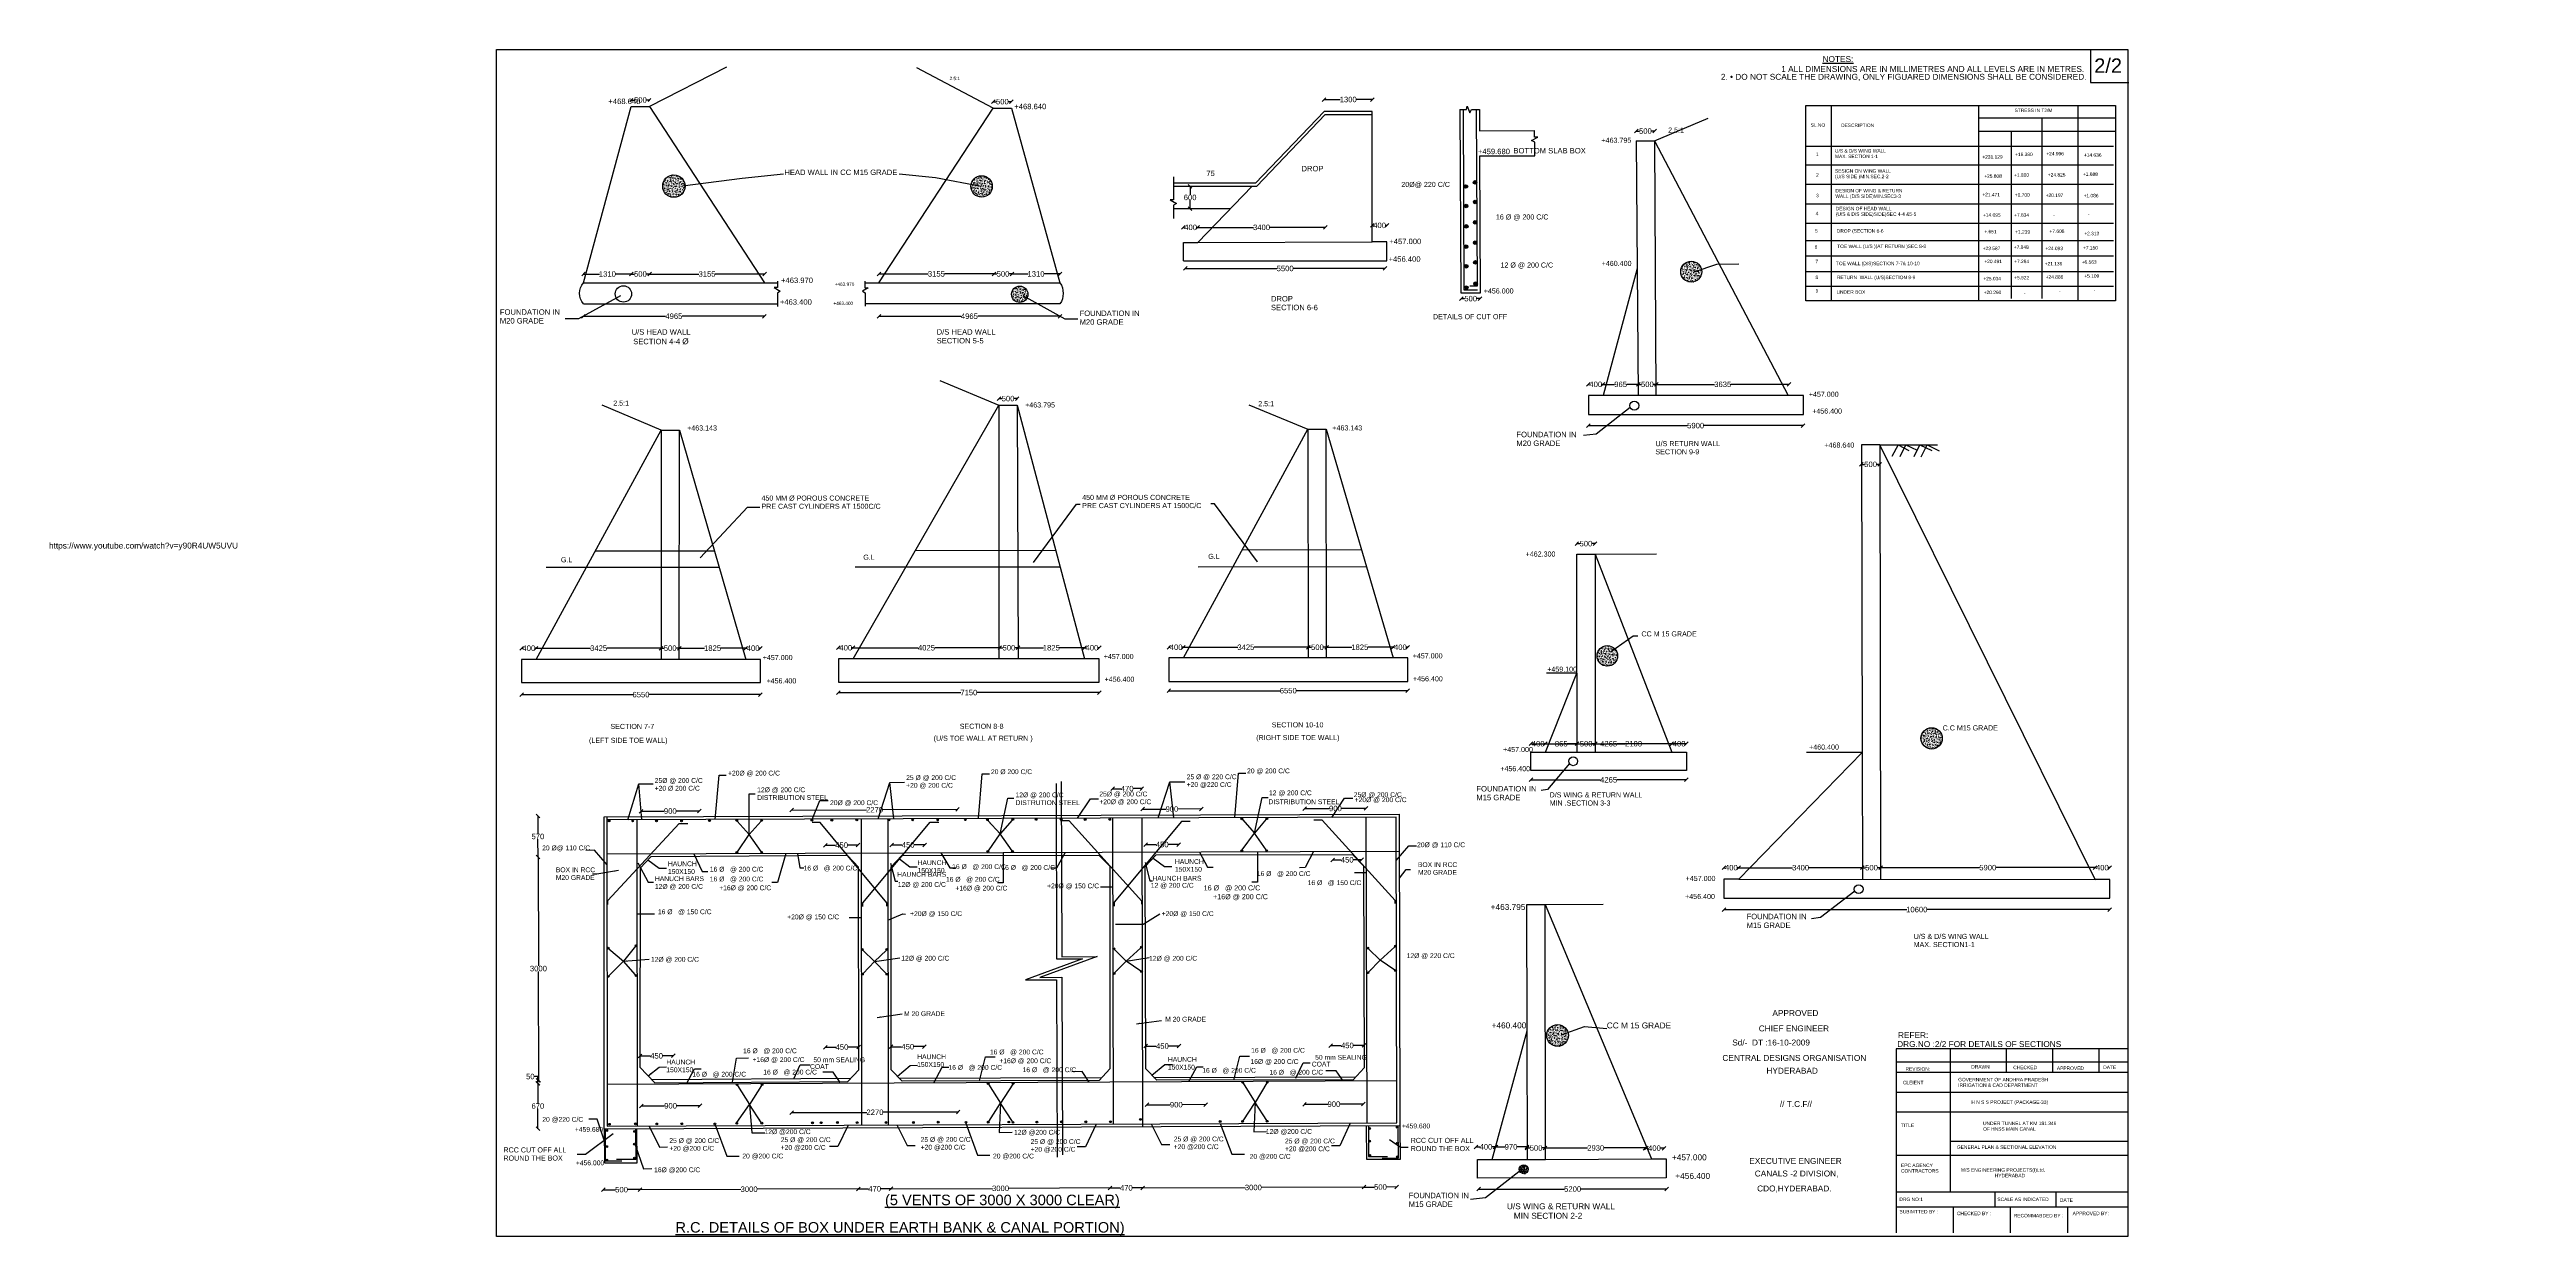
# Model space of a CAD drawing. Header units: metres. Extents: x 6750 to 74674, y 4354 to 36883.
import ezdxf

# ---------------------------------------------------------------- set-up
doc = ezdxf.new("R2010")
doc.units = ezdxf.units.M
doc.header["$MEASUREMENT"] = 0
doc.layers.add('DRAWING', color=2, linetype='Continuous')
doc.layers.add('TEXT', color=255, linetype='Continuous')
doc.styles.get("Standard").update_dxf_attribs({"font": 'arial.ttf'})
doc.dimstyles.get("Standard").update_dxf_attribs({"dimtxt": 150, "dimasz": 100, "dimexe": 0.18, "dimexo": 0.0625, "dimgap": 0.09, "dimtad": 0, "dimtih": 1, "dimtoh": 1, "dimdec": 0, "dimzin": 0, "dimdsep": 46, "dimtxsty": 'Standard', "dimblk": 'OBLIQUE', "dimcen": 0, "dimse1": 1, "dimse2": 1, "dimadec": 0, "dimazin": 0, "dimtfac": 1, "dimtdec": 0, "dimtofl": 0, "dimtmove": 0, "dimatfit": 3, "dimfxl": 1, "dimtolj": 1, "dimtzin": 0, "dimarcsym": 0})
pattern_1 = [(50, (0, 0), (71.72602, -6.275213), [7.5, -82.5]), (355, (0, 0), (-13.87513, 75.21921), [6, -66]), (100.45144, (5.98, -0.52), (57.850885, 68.944), [6.37402, -70.11421]), (46.1842, (0, 20), (106.72413, -16.55193), [11.25, -123.75]), (96.63564, (8.89, 18.62), (93.4662, 97.41186), [9.56103, -105.17138]), (351.18416, (0, 20), (93.4662, 97.41186), [9, -99]), (21, (10, 15), (59.690705, -40.26189), [7.5, -82.5]), (326, (10, 15), (24.33153, 72.515005), [6, -66]), (71.45144, (14.974, 11.645), (84.02224, 32.253115), [6.37402, -70.11421]), (37.5, (0, 0), (1.215986, 33.289385), [0, -65.2, 0, -67, 0, -66.25]), (7.5, (0, 0), (26.306954, 39.441171), [0, -38.2, 0, -63.7, 0, -25.25]), (327.5, (-22.3, 0), (53.382244, -2.255487), [0, -25, 0, -78, 0, -103.5]), (317.5, (-32.3, 0), (58.318617, 10.010498), [0, -32.5, 0, -51.8, 0, -73.5])]

# ---------------------------------------------------------------- blocks, each defined once
blk = doc.blocks.new('_Oblique')
at = {"color": 0, "linetype": 'ByBlock', "lineweight": -2}
blk.add_line((-0.5, -0.5), (0.5, 0.5), dxfattribs=at)
blk = doc.blocks.new('*D3')
at = {"layer": 'Defpoints', "color": 0, "transparency": 16777216}
for p in [(22704, 35323), (23204, 35500), (23204, 35323)]:
    blk.add_point(p, dxfattribs=at)
at = {"layer": 'TEXT', "color": 0, "lineweight": -2, "transparency": 16777216}
for p, q in [((22704, 35500), (22788, 35500)), ((23204, 35500), (23119, 35500))]:
    blk.add_line(p, q, dxfattribs=at)
at = {"layer": 'TEXT', "color": 0, "lineweight": -2, "transparency": 16777216, "xscale": 75, "yscale": 75, "zscale": 75, "rotation": 180}
blk.add_blockref('_Oblique', (22704, 35500), dxfattribs=at)
at = {"layer": 'TEXT', "color": 0, "lineweight": -2, "transparency": 16777216, "xscale": 75, "yscale": 75, "zscale": 75}
blk.add_blockref('_Oblique', (23204, 35500), dxfattribs=at)
at = {"layer": 'TEXT', "color": 0, "transparency": 16777216, "insert": (22954, 35500), "char_height": 150, "attachment_point": 5}
blk.add_mtext('\\A1;500', dxfattribs=at)
blk = doc.blocks.new('*D4')
at = {"layer": 'Defpoints', "color": 0, "transparency": 16777216}
for p in [(22703, 30731), (21393, 30493), (22703, 30493)]:
    blk.add_point(p, dxfattribs=at)
at = {"layer": 'TEXT', "color": 0, "lineweight": -2, "transparency": 16777216}
for p, q in [((21393, 30731), (21831, 30731)), ((22703, 30731), (22264, 30731))]:
    blk.add_line(p, q, dxfattribs=at)
at = {"layer": 'TEXT', "color": 0, "lineweight": -2, "transparency": 16777216, "xscale": 100, "yscale": 100, "zscale": 100, "rotation": 180}
blk.add_blockref('_Oblique', (21393, 30731), dxfattribs=at)
at = {"layer": 'TEXT', "color": 0, "lineweight": -2, "transparency": 16777216, "xscale": 100, "yscale": 100, "zscale": 100}
blk.add_blockref('_Oblique', (22703, 30731), dxfattribs=at)
at = {"layer": 'TEXT', "color": 0, "transparency": 16777216, "insert": (22048, 30731), "char_height": 150, "attachment_point": 5}
blk.add_mtext('\\A1;1310', dxfattribs=at)
blk = doc.blocks.new('*D5')
at = {"layer": 'Defpoints', "color": 0, "transparency": 16777216}
for p in [(23203, 30731), (22703, 30493), (23203, 30493)]:
    blk.add_point(p, dxfattribs=at)
at = {"layer": 'TEXT', "color": 0, "lineweight": -2, "transparency": 16777216}
for p, q in [((22703, 30731), (22787, 30731)), ((23203, 30731), (23118, 30731))]:
    blk.add_line(p, q, dxfattribs=at)
at = {"layer": 'TEXT', "color": 0, "lineweight": -2, "transparency": 16777216, "xscale": 100, "yscale": 100, "zscale": 100, "rotation": 180}
blk.add_blockref('_Oblique', (22703, 30731), dxfattribs=at)
at = {"layer": 'TEXT', "color": 0, "lineweight": -2, "transparency": 16777216, "xscale": 100, "yscale": 100, "zscale": 100}
blk.add_blockref('_Oblique', (23203, 30731), dxfattribs=at)
at = {"layer": 'TEXT', "color": 0, "transparency": 16777216, "insert": (22953, 30731), "char_height": 150, "attachment_point": 5}
blk.add_mtext('\\A1;500', dxfattribs=at)
blk = doc.blocks.new('*D6')
at = {"layer": 'Defpoints', "color": 0, "transparency": 16777216}
for p in [(26358, 30731), (23203, 30493), (26358, 30493)]:
    blk.add_point(p, dxfattribs=at)
at = {"layer": 'TEXT', "color": 0, "lineweight": -2, "transparency": 16777216}
for p, q in [((23203, 30731), (24556, 30731)), ((26358, 30731), (25005, 30731))]:
    blk.add_line(p, q, dxfattribs=at)
at = {"layer": 'TEXT', "color": 0, "lineweight": -2, "transparency": 16777216, "xscale": 100, "yscale": 100, "zscale": 100, "rotation": 180}
blk.add_blockref('_Oblique', (23203, 30731), dxfattribs=at)
at = {"layer": 'TEXT', "color": 0, "lineweight": -2, "transparency": 16777216, "xscale": 100, "yscale": 100, "zscale": 100}
blk.add_blockref('_Oblique', (26358, 30731), dxfattribs=at)
at = {"layer": 'TEXT', "color": 0, "transparency": 16777216, "insert": (24780, 30731), "char_height": 150, "attachment_point": 5}
blk.add_mtext('\\A1;3155', dxfattribs=at)
blk = doc.blocks.new('*D7')
at = {"layer": 'Defpoints', "color": 0, "transparency": 16777216}
for p in [(32647, 30734), (29492, 30489), (32647, 30489)]:
    blk.add_point(p, dxfattribs=at)
at = {"layer": 'TEXT', "color": 0, "lineweight": -2, "transparency": 16777216}
for p, q in [((29492, 30734), (30845, 30734)), ((32647, 30734), (31294, 30734))]:
    blk.add_line(p, q, dxfattribs=at)
at = {"layer": 'TEXT', "color": 0, "lineweight": -2, "transparency": 16777216, "xscale": 100, "yscale": 100, "zscale": 100, "rotation": 180}
blk.add_blockref('_Oblique', (29492, 30734), dxfattribs=at)
at = {"layer": 'TEXT', "color": 0, "lineweight": -2, "transparency": 16777216, "xscale": 100, "yscale": 100, "zscale": 100}
blk.add_blockref('_Oblique', (32647, 30734), dxfattribs=at)
at = {"layer": 'TEXT', "color": 0, "transparency": 16777216, "insert": (31069, 30734), "char_height": 150, "attachment_point": 5}
blk.add_mtext('\\A1;3155', dxfattribs=at)
blk = doc.blocks.new('*D8')
at = {"layer": 'Defpoints', "color": 0, "transparency": 16777216}
for p in [(33147, 30734), (32647, 30489), (33147, 30489)]:
    blk.add_point(p, dxfattribs=at)
at = {"layer": 'TEXT', "color": 0, "lineweight": -2, "transparency": 16777216}
for p, q in [((32647, 30734), (32731, 30734)), ((33147, 30734), (33062, 30734))]:
    blk.add_line(p, q, dxfattribs=at)
at = {"layer": 'TEXT', "color": 0, "lineweight": -2, "transparency": 16777216, "xscale": 100, "yscale": 100, "zscale": 100, "rotation": 180}
blk.add_blockref('_Oblique', (32647, 30734), dxfattribs=at)
at = {"layer": 'TEXT', "color": 0, "lineweight": -2, "transparency": 16777216, "xscale": 100, "yscale": 100, "zscale": 100}
blk.add_blockref('_Oblique', (33147, 30734), dxfattribs=at)
at = {"layer": 'TEXT', "color": 0, "transparency": 16777216, "insert": (32897, 30734), "char_height": 150, "attachment_point": 5}
blk.add_mtext('\\A1;500', dxfattribs=at)
blk = doc.blocks.new('*D9')
at = {"layer": 'Defpoints', "color": 0, "transparency": 16777216}
for p in [(34457, 30734), (33147, 30489), (34457, 30489)]:
    blk.add_point(p, dxfattribs=at)
at = {"layer": 'TEXT', "color": 0, "lineweight": -2, "transparency": 16777216}
for p, q in [((33147, 30734), (33585, 30734)), ((34457, 30734), (34019, 30734))]:
    blk.add_line(p, q, dxfattribs=at)
at = {"layer": 'TEXT', "color": 0, "lineweight": -2, "transparency": 16777216, "xscale": 100, "yscale": 100, "zscale": 100, "rotation": 180}
blk.add_blockref('_Oblique', (33147, 30734), dxfattribs=at)
at = {"layer": 'TEXT', "color": 0, "lineweight": -2, "transparency": 16777216, "xscale": 100, "yscale": 100, "zscale": 100}
blk.add_blockref('_Oblique', (34457, 30734), dxfattribs=at)
at = {"layer": 'TEXT', "color": 0, "transparency": 16777216, "insert": (33802, 30734), "char_height": 150, "attachment_point": 5}
blk.add_mtext('\\A1;1310', dxfattribs=at)
blk = doc.blocks.new('*D10')
at = {"layer": 'Defpoints', "color": 0, "transparency": 16777216}
for p in [(38028, 33135), (38028, 33135), (38028, 32525)]:
    blk.add_point(p, dxfattribs=at)
at = {"layer": 'TEXT', "color": 0, "lineweight": -2, "transparency": 16777216}
for p, q in [((38028, 33135), (38028, 32907)), ((38028, 32525), (38028, 32754))]:
    blk.add_line(p, q, dxfattribs=at)
at = {"layer": 'TEXT', "color": 0, "lineweight": -2, "transparency": 16777216, "xscale": 100, "yscale": 100, "zscale": 100}
for p, rotation in [((38028, 33135), 90), ((38028, 32525), 270)]:
    blk.add_blockref('_Oblique', p, dxfattribs=dict(at, rotation=rotation))
at = {"layer": 'TEXT', "color": 0, "transparency": 16777216, "insert": (38028, 32830), "char_height": 150, "attachment_point": 5}
blk.add_mtext('\\A1;600', dxfattribs=at)
blk = doc.blocks.new('*D11')
at = {"layer": 'Defpoints', "color": 0, "transparency": 16777216}
for p in [(38239, 32009), (37846, 31594), (38239, 31592)]:
    blk.add_point(p, dxfattribs=at)
at = {"layer": 'TEXT', "color": 0, "lineweight": -2, "transparency": 16777216}
for p, q in [((37846, 32009), (37874, 32009)), ((38239, 32009), (38211, 32009))]:
    blk.add_line(p, q, dxfattribs=at)
at = {"layer": 'TEXT', "color": 0, "lineweight": -2, "transparency": 16777216, "xscale": 100, "yscale": 100, "zscale": 100, "rotation": 180}
blk.add_blockref('_Oblique', (37846, 32009), dxfattribs=at)
at = {"layer": 'TEXT', "color": 0, "lineweight": -2, "transparency": 16777216, "xscale": 100, "yscale": 100, "zscale": 100}
blk.add_blockref('_Oblique', (38239, 32009), dxfattribs=at)
at = {"layer": 'TEXT', "color": 0, "transparency": 16777216, "insert": (38042, 32009), "char_height": 150, "attachment_point": 5}
blk.add_mtext('\\A1;400', dxfattribs=at)
blk = doc.blocks.new('*D12')
at = {"layer": 'Defpoints', "color": 0, "transparency": 16777216}
for p in [(41735, 32015), (41735, 32009), (38239, 31592)]:
    blk.add_point(p, dxfattribs=at)
at = {"layer": 'TEXT', "color": 0, "lineweight": -2, "transparency": 16777216}
for p, q in [((38239, 32009), (39763, 32009)), ((41735, 32009), (40211, 32009))]:
    blk.add_line(p, q, dxfattribs=at)
at = {"layer": 'TEXT', "color": 0, "lineweight": -2, "transparency": 16777216, "xscale": 100, "yscale": 100, "zscale": 100, "rotation": 180}
blk.add_blockref('_Oblique', (38239, 32009), dxfattribs=at)
at = {"layer": 'TEXT', "color": 0, "lineweight": -2, "transparency": 16777216, "xscale": 100, "yscale": 100, "zscale": 100}
blk.add_blockref('_Oblique', (41735, 32009), dxfattribs=at)
at = {"layer": 'TEXT', "color": 0, "transparency": 16777216, "insert": (39987, 32009), "char_height": 150, "attachment_point": 5}
blk.add_mtext('\\A1;3400', dxfattribs=at)
blk = doc.blocks.new('*D13')
at = {"layer": 'Defpoints', "color": 0, "transparency": 16777216}
for p in [(43024, 32064), (43024, 31612), (43424, 31612)]:
    blk.add_point(p, dxfattribs=at)
at = {"layer": 'TEXT', "color": 0, "lineweight": -2, "transparency": 16777216}
for p, q in [((43024, 32064), (43056, 32064)), ((43424, 32064), (43393, 32064))]:
    blk.add_line(p, q, dxfattribs=at)
at = {"layer": 'TEXT', "color": 0, "lineweight": -2, "transparency": 16777216, "xscale": 100, "yscale": 100, "zscale": 100, "rotation": 180}
blk.add_blockref('_Oblique', (43024, 32064), dxfattribs=at)
at = {"layer": 'TEXT', "color": 0, "lineweight": -2, "transparency": 16777216, "xscale": 100, "yscale": 100, "zscale": 100}
blk.add_blockref('_Oblique', (43424, 32064), dxfattribs=at)
at = {"layer": 'TEXT', "color": 0, "transparency": 16777216, "insert": (43224, 32064), "char_height": 150, "attachment_point": 5}
blk.add_mtext('\\A1;400', dxfattribs=at)
blk = doc.blocks.new('*D14')
at = {"layer": 'Defpoints', "color": 0, "transparency": 16777216}
for p in [(43376, 30883), (37893, 30482), (43376, 30482)]:
    blk.add_point(p, dxfattribs=at)
at = {"layer": 'TEXT', "color": 0, "lineweight": -2, "transparency": 16777216}
for p, q in [((37893, 30883), (40410, 30883)), ((43376, 30883), (40858, 30883))]:
    blk.add_line(p, q, dxfattribs=at)
at = {"layer": 'TEXT', "color": 0, "lineweight": -2, "transparency": 16777216, "xscale": 100, "yscale": 100, "zscale": 100, "rotation": 180}
blk.add_blockref('_Oblique', (37893, 30883), dxfattribs=at)
at = {"layer": 'TEXT', "color": 0, "lineweight": -2, "transparency": 16777216, "xscale": 100, "yscale": 100, "zscale": 100}
blk.add_blockref('_Oblique', (43376, 30883), dxfattribs=at)
at = {"layer": 'TEXT', "color": 0, "transparency": 16777216, "insert": (40634, 30883), "char_height": 150, "attachment_point": 5}
blk.add_mtext('\\A1;5500', dxfattribs=at)
blk = doc.blocks.new('*D15')
at = {"layer": 'Defpoints', "color": 0, "transparency": 16777216}
for p in [(21389, 29912), (26354, 29912), (26354, 29574)]:
    blk.add_point(p, dxfattribs=at)
at = {"layer": 'TEXT', "color": 0, "lineweight": -2, "transparency": 16777216}
for p, q in [((21389, 29574), (23644, 29574)), ((26354, 29574), (24099, 29574))]:
    blk.add_line(p, q, dxfattribs=at)
at = {"layer": 'TEXT', "color": 0, "lineweight": -2, "transparency": 16777216, "xscale": 100, "yscale": 100, "zscale": 100, "rotation": 180}
blk.add_blockref('_Oblique', (21389, 29574), dxfattribs=at)
at = {"layer": 'TEXT', "color": 0, "lineweight": -2, "transparency": 16777216, "xscale": 100, "yscale": 100, "zscale": 100}
blk.add_blockref('_Oblique', (26354, 29574), dxfattribs=at)
at = {"layer": 'TEXT', "color": 0, "transparency": 16777216, "insert": (23871, 29574), "char_height": 150, "attachment_point": 5}
blk.add_mtext('\\A1;4965', dxfattribs=at)
blk = doc.blocks.new('*D16')
at = {"layer": 'Defpoints', "color": 0, "transparency": 16777216}
for p in [(29492, 29910), (34457, 29910), (34457, 29574)]:
    blk.add_point(p, dxfattribs=at)
at = {"layer": 'TEXT', "color": 0, "lineweight": -2, "transparency": 16777216}
for p, q in [((29492, 29574), (31747, 29574)), ((34457, 29574), (32202, 29574))]:
    blk.add_line(p, q, dxfattribs=at)
at = {"layer": 'TEXT', "color": 0, "lineweight": -2, "transparency": 16777216, "xscale": 100, "yscale": 100, "zscale": 100, "rotation": 180}
blk.add_blockref('_Oblique', (29492, 29574), dxfattribs=at)
at = {"layer": 'TEXT', "color": 0, "lineweight": -2, "transparency": 16777216, "xscale": 100, "yscale": 100, "zscale": 100}
blk.add_blockref('_Oblique', (34457, 29574), dxfattribs=at)
at = {"layer": 'TEXT', "color": 0, "transparency": 16777216, "insert": (31974, 29574), "char_height": 150, "attachment_point": 5}
blk.add_mtext('\\A1;4965', dxfattribs=at)
blk = doc.blocks.new('*D17')
at = {"layer": 'Defpoints', "color": 0, "transparency": 16777216}
for p in [(33129, 35455), (32629, 35280), (33129, 35280)]:
    blk.add_point(p, dxfattribs=at)
at = {"layer": 'TEXT', "color": 0, "lineweight": -2, "transparency": 16777216}
for p, q in [((32629, 35455), (32714, 35455)), ((33129, 35455), (33045, 35455))]:
    blk.add_line(p, q, dxfattribs=at)
at = {"layer": 'TEXT', "color": 0, "lineweight": -2, "transparency": 16777216, "xscale": 100, "yscale": 100, "zscale": 100, "rotation": 180}
blk.add_blockref('_Oblique', (32629, 35455), dxfattribs=at)
at = {"layer": 'TEXT', "color": 0, "lineweight": -2, "transparency": 16777216, "xscale": 100, "yscale": 100, "zscale": 100}
blk.add_blockref('_Oblique', (33129, 35455), dxfattribs=at)
at = {"layer": 'TEXT', "color": 0, "transparency": 16777216, "insert": (32879, 35455), "char_height": 150, "attachment_point": 5}
blk.add_mtext('\\A1;500', dxfattribs=at)
blk = doc.blocks.new('*D18')
at = {"layer": 'Defpoints', "color": 0, "transparency": 16777216}
for p in [(50763, 34647), (50263, 34380), (50763, 34380)]:
    blk.add_point(p, dxfattribs=at)
at = {"layer": 'TEXT', "color": 0, "lineweight": -2, "transparency": 16777216}
for p, q in [((50263, 34647), (50347, 34647)), ((50763, 34647), (50678, 34647))]:
    blk.add_line(p, q, dxfattribs=at)
at = {"layer": 'TEXT', "color": 0, "lineweight": -2, "transparency": 16777216, "xscale": 100, "yscale": 100, "zscale": 100, "rotation": 180}
blk.add_blockref('_Oblique', (50263, 34647), dxfattribs=at)
at = {"layer": 'TEXT', "color": 0, "lineweight": -2, "transparency": 16777216, "xscale": 100, "yscale": 100, "zscale": 100}
blk.add_blockref('_Oblique', (50763, 34647), dxfattribs=at)
at = {"layer": 'TEXT', "color": 0, "transparency": 16777216, "insert": (50513, 34647), "char_height": 150, "attachment_point": 5}
blk.add_mtext('\\A1;500', dxfattribs=at)
blk = doc.blocks.new('*D19')
at = {"layer": 'Defpoints', "color": 0, "transparency": 16777216}
for p in [(48952, 27406), (49352, 27707), (49352, 27406)]:
    blk.add_point(p, dxfattribs=at)
at = {"layer": 'TEXT', "color": 0, "lineweight": -2, "transparency": 16777216}
for p, q in [((48952, 27707), (48983, 27707)), ((49352, 27707), (49320, 27707))]:
    blk.add_line(p, q, dxfattribs=at)
at = {"layer": 'TEXT', "color": 0, "lineweight": -2, "transparency": 16777216, "xscale": 100, "yscale": 100, "zscale": 100, "rotation": 180}
blk.add_blockref('_Oblique', (48952, 27707), dxfattribs=at)
at = {"layer": 'TEXT', "color": 0, "lineweight": -2, "transparency": 16777216, "xscale": 100, "yscale": 100, "zscale": 100}
blk.add_blockref('_Oblique', (49352, 27707), dxfattribs=at)
at = {"layer": 'TEXT', "color": 0, "transparency": 16777216, "insert": (49152, 27707), "char_height": 150, "attachment_point": 5}
blk.add_mtext('\\A1;400', dxfattribs=at)
blk = doc.blocks.new('*D20')
at = {"layer": 'Defpoints', "color": 0, "transparency": 16777216}
for p in [(49352, 27406), (50317, 27707), (50317, 27406)]:
    blk.add_point(p, dxfattribs=at)
at = {"layer": 'TEXT', "color": 0, "lineweight": -2, "transparency": 16777216}
for p, q in [((49352, 27707), (49668, 27707)), ((50317, 27707), (50001, 27707))]:
    blk.add_line(p, q, dxfattribs=at)
at = {"layer": 'TEXT', "color": 0, "lineweight": -2, "transparency": 16777216, "xscale": 100, "yscale": 100, "zscale": 100, "rotation": 180}
blk.add_blockref('_Oblique', (49352, 27707), dxfattribs=at)
at = {"layer": 'TEXT', "color": 0, "lineweight": -2, "transparency": 16777216, "xscale": 100, "yscale": 100, "zscale": 100}
blk.add_blockref('_Oblique', (50317, 27707), dxfattribs=at)
at = {"layer": 'TEXT', "color": 0, "transparency": 16777216, "insert": (49834, 27707), "char_height": 150, "attachment_point": 5}
blk.add_mtext('\\A1;965', dxfattribs=at)
blk = doc.blocks.new('*D21')
at = {"layer": 'Defpoints', "color": 0, "transparency": 16777216}
for p in [(50317, 27406), (50817, 27707), (50817, 27406)]:
    blk.add_point(p, dxfattribs=at)
at = {"layer": 'TEXT', "color": 0, "lineweight": -2, "transparency": 16777216}
for p, q in [((50317, 27707), (50401, 27707)), ((50817, 27707), (50732, 27707))]:
    blk.add_line(p, q, dxfattribs=at)
at = {"layer": 'TEXT', "color": 0, "lineweight": -2, "transparency": 16777216, "xscale": 100, "yscale": 100, "zscale": 100, "rotation": 180}
blk.add_blockref('_Oblique', (50317, 27707), dxfattribs=at)
at = {"layer": 'TEXT', "color": 0, "lineweight": -2, "transparency": 16777216, "xscale": 100, "yscale": 100, "zscale": 100}
blk.add_blockref('_Oblique', (50817, 27707), dxfattribs=at)
at = {"layer": 'TEXT', "color": 0, "transparency": 16777216, "insert": (50567, 27707), "char_height": 150, "attachment_point": 5}
blk.add_mtext('\\A1;500', dxfattribs=at)
blk = doc.blocks.new('*D22')
at = {"layer": 'Defpoints', "color": 0, "transparency": 16777216}
for p in [(50817, 27406), (54452, 27707), (54452, 27406)]:
    blk.add_point(p, dxfattribs=at)
at = {"layer": 'TEXT', "color": 0, "lineweight": -2, "transparency": 16777216}
for p, q in [((50817, 27707), (52410, 27707)), ((54452, 27707), (52859, 27707))]:
    blk.add_line(p, q, dxfattribs=at)
at = {"layer": 'TEXT', "color": 0, "lineweight": -2, "transparency": 16777216, "xscale": 100, "yscale": 100, "zscale": 100, "rotation": 180}
blk.add_blockref('_Oblique', (50817, 27707), dxfattribs=at)
at = {"layer": 'TEXT', "color": 0, "lineweight": -2, "transparency": 16777216, "xscale": 100, "yscale": 100, "zscale": 100}
blk.add_blockref('_Oblique', (54452, 27707), dxfattribs=at)
at = {"layer": 'TEXT', "color": 0, "transparency": 16777216, "insert": (52634, 27707), "char_height": 150, "attachment_point": 5}
blk.add_mtext('\\A1;3635', dxfattribs=at)
blk = doc.blocks.new('*D23')
at = {"layer": 'Defpoints', "color": 0, "transparency": 16777216}
for p in [(48951, 26565), (54831, 26576), (54831, 26565)]:
    blk.add_point(p, dxfattribs=at)
at = {"layer": 'TEXT', "color": 0, "lineweight": -2, "transparency": 16777216}
for p, q in [((48951, 26576), (51667, 26576)), ((54831, 26576), (52115, 26576))]:
    blk.add_line(p, q, dxfattribs=at)
at = {"layer": 'TEXT', "color": 0, "lineweight": -2, "transparency": 16777216, "xscale": 100, "yscale": 100, "zscale": 100, "rotation": 180}
blk.add_blockref('_Oblique', (48951, 26576), dxfattribs=at)
at = {"layer": 'TEXT', "color": 0, "lineweight": -2, "transparency": 16777216, "xscale": 100, "yscale": 100, "zscale": 100}
blk.add_blockref('_Oblique', (54831, 26576), dxfattribs=at)
at = {"layer": 'TEXT', "color": 0, "transparency": 16777216, "insert": (51891, 26576), "char_height": 150, "attachment_point": 5}
blk.add_mtext('\\A1;5900', dxfattribs=at)
blk = doc.blocks.new('*D24')
at = {"layer": 'Defpoints', "color": 0, "transparency": 16777216}
for p in [(43024, 35514), (41702, 35187), (43024, 35187)]:
    blk.add_point(p, dxfattribs=at)
at = {"layer": 'TEXT', "color": 0, "lineweight": -2, "transparency": 16777216}
for p, q in [((41702, 35514), (42146, 35514)), ((43024, 35514), (42580, 35514))]:
    blk.add_line(p, q, dxfattribs=at)
at = {"layer": 'TEXT', "color": 0, "lineweight": -2, "transparency": 16777216, "xscale": 100, "yscale": 100, "zscale": 100, "rotation": 180}
blk.add_blockref('_Oblique', (41702, 35514), dxfattribs=at)
at = {"layer": 'TEXT', "color": 0, "lineweight": -2, "transparency": 16777216, "xscale": 100, "yscale": 100, "zscale": 100}
blk.add_blockref('_Oblique', (43024, 35514), dxfattribs=at)
at = {"layer": 'TEXT', "color": 0, "transparency": 16777216, "insert": (42363, 35514), "char_height": 150, "attachment_point": 5}
blk.add_mtext('\\A1;1300', dxfattribs=at)
blk = doc.blocks.new('*D25')
at = {"layer": 'Defpoints', "color": 0, "transparency": 16777216}
for p in [(45464, 30044), (45980, 30056), (45980, 30044)]:
    blk.add_point(p, dxfattribs=at)
at = {"layer": 'TEXT', "color": 0, "lineweight": -2, "transparency": 16777216}
for p, q in [((45464, 30056), (45556, 30056)), ((45980, 30056), (45887, 30056))]:
    blk.add_line(p, q, dxfattribs=at)
at = {"layer": 'TEXT', "color": 0, "lineweight": -2, "transparency": 16777216, "xscale": 100, "yscale": 100, "zscale": 100, "rotation": 180}
blk.add_blockref('_Oblique', (45464, 30056), dxfattribs=at)
at = {"layer": 'TEXT', "color": 0, "lineweight": -2, "transparency": 16777216, "xscale": 100, "yscale": 100, "zscale": 100}
blk.add_blockref('_Oblique', (45980, 30056), dxfattribs=at)
at = {"layer": 'TEXT', "color": 0, "transparency": 16777216, "insert": (45722, 30056), "char_height": 150, "attachment_point": 5}
blk.add_mtext('\\A1;500', dxfattribs=at)
blk = doc.blocks.new('*D26')
at = {"layer": 'Defpoints', "color": 0, "transparency": 16777216}
for p in [(20094, 20476), (19694, 20166), (20094, 20166)]:
    blk.add_point(p, dxfattribs=at)
at = {"layer": 'TEXT', "color": 0, "lineweight": -2, "transparency": 16777216}
for p, q in [((19694, 20476), (19726, 20476)), ((20094, 20476), (20063, 20476))]:
    blk.add_line(p, q, dxfattribs=at)
at = {"layer": 'TEXT', "color": 0, "lineweight": -2, "transparency": 16777216, "xscale": 100, "yscale": 100, "zscale": 100, "rotation": 180}
blk.add_blockref('_Oblique', (19694, 20476), dxfattribs=at)
at = {"layer": 'TEXT', "color": 0, "lineweight": -2, "transparency": 16777216, "xscale": 100, "yscale": 100, "zscale": 100}
blk.add_blockref('_Oblique', (20094, 20476), dxfattribs=at)
at = {"layer": 'TEXT', "color": 0, "transparency": 16777216, "insert": (19894, 20476), "char_height": 150, "attachment_point": 5}
blk.add_mtext('\\A1;400', dxfattribs=at)
blk = doc.blocks.new('*D27')
at = {"layer": 'Defpoints', "color": 0, "transparency": 16777216}
for p in [(23519, 20476), (20094, 20166), (23519, 20166)]:
    blk.add_point(p, dxfattribs=at)
at = {"layer": 'TEXT', "color": 0, "lineweight": -2, "transparency": 16777216}
for p, q in [((20094, 20476), (21582, 20476)), ((23519, 20476), (22031, 20476))]:
    blk.add_line(p, q, dxfattribs=at)
at = {"layer": 'TEXT', "color": 0, "lineweight": -2, "transparency": 16777216, "xscale": 100, "yscale": 100, "zscale": 100, "rotation": 180}
blk.add_blockref('_Oblique', (20094, 20476), dxfattribs=at)
at = {"layer": 'TEXT', "color": 0, "lineweight": -2, "transparency": 16777216, "xscale": 100, "yscale": 100, "zscale": 100}
blk.add_blockref('_Oblique', (23519, 20476), dxfattribs=at)
at = {"layer": 'TEXT', "color": 0, "transparency": 16777216, "insert": (21807, 20476), "char_height": 150, "attachment_point": 5}
blk.add_mtext('\\A1;3425', dxfattribs=at)
blk = doc.blocks.new('*D28')
at = {"layer": 'Defpoints', "color": 0, "transparency": 16777216}
for p in [(24019, 20476), (23519, 20166), (24019, 20166)]:
    blk.add_point(p, dxfattribs=at)
at = {"layer": 'TEXT', "color": 0, "lineweight": -2, "transparency": 16777216}
for p, q in [((23519, 20476), (23604, 20476)), ((24019, 20476), (23935, 20476))]:
    blk.add_line(p, q, dxfattribs=at)
at = {"layer": 'TEXT', "color": 0, "lineweight": -2, "transparency": 16777216, "xscale": 100, "yscale": 100, "zscale": 100, "rotation": 180}
blk.add_blockref('_Oblique', (23519, 20476), dxfattribs=at)
at = {"layer": 'TEXT', "color": 0, "lineweight": -2, "transparency": 16777216, "xscale": 100, "yscale": 100, "zscale": 100}
blk.add_blockref('_Oblique', (24019, 20476), dxfattribs=at)
at = {"layer": 'TEXT', "color": 0, "transparency": 16777216, "insert": (23769, 20476), "char_height": 150, "attachment_point": 5}
blk.add_mtext('\\A1;500', dxfattribs=at)
blk = doc.blocks.new('*D29')
at = {"layer": 'Defpoints', "color": 0, "transparency": 16777216}
for p in [(25844, 20476), (24019, 20166), (25844, 20166)]:
    blk.add_point(p, dxfattribs=at)
at = {"layer": 'TEXT', "color": 0, "lineweight": -2, "transparency": 16777216}
for p, q in [((24019, 20476), (24714, 20476)), ((25844, 20476), (25149, 20476))]:
    blk.add_line(p, q, dxfattribs=at)
at = {"layer": 'TEXT', "color": 0, "lineweight": -2, "transparency": 16777216, "xscale": 100, "yscale": 100, "zscale": 100, "rotation": 180}
blk.add_blockref('_Oblique', (24019, 20476), dxfattribs=at)
at = {"layer": 'TEXT', "color": 0, "lineweight": -2, "transparency": 16777216, "xscale": 100, "yscale": 100, "zscale": 100}
blk.add_blockref('_Oblique', (25844, 20476), dxfattribs=at)
at = {"layer": 'TEXT', "color": 0, "transparency": 16777216, "insert": (24932, 20476), "char_height": 150, "attachment_point": 5}
blk.add_mtext('\\A1;1825', dxfattribs=at)
blk = doc.blocks.new('*D30')
at = {"layer": 'Defpoints', "color": 0, "transparency": 16777216}
for p in [(26244, 20476), (25844, 20166), (26244, 20166)]:
    blk.add_point(p, dxfattribs=at)
at = {"layer": 'TEXT', "color": 0, "lineweight": -2, "transparency": 16777216}
for p, q in [((25844, 20476), (25876, 20476)), ((26244, 20476), (26213, 20476))]:
    blk.add_line(p, q, dxfattribs=at)
at = {"layer": 'TEXT', "color": 0, "lineweight": -2, "transparency": 16777216, "xscale": 100, "yscale": 100, "zscale": 100, "rotation": 180}
blk.add_blockref('_Oblique', (25844, 20476), dxfattribs=at)
at = {"layer": 'TEXT', "color": 0, "lineweight": -2, "transparency": 16777216, "xscale": 100, "yscale": 100, "zscale": 100}
blk.add_blockref('_Oblique', (26244, 20476), dxfattribs=at)
at = {"layer": 'TEXT', "color": 0, "transparency": 16777216, "insert": (26044, 20476), "char_height": 150, "attachment_point": 5}
blk.add_mtext('\\A1;400', dxfattribs=at)
blk = doc.blocks.new('*D31')
at = {"layer": 'Defpoints', "color": 0, "transparency": 16777216}
for p in [(19694, 19535), (26244, 19535), (26244, 19203)]:
    blk.add_point(p, dxfattribs=at)
at = {"layer": 'TEXT', "color": 0, "lineweight": -2, "transparency": 16777216}
for p, q in [((19694, 19203), (22745, 19203)), ((26244, 19203), (23193, 19203))]:
    blk.add_line(p, q, dxfattribs=at)
at = {"layer": 'TEXT', "color": 0, "lineweight": -2, "transparency": 16777216, "xscale": 100, "yscale": 100, "zscale": 100, "rotation": 180}
blk.add_blockref('_Oblique', (19694, 19203), dxfattribs=at)
at = {"layer": 'TEXT', "color": 0, "lineweight": -2, "transparency": 16777216, "xscale": 100, "yscale": 100, "zscale": 100}
blk.add_blockref('_Oblique', (26244, 19203), dxfattribs=at)
at = {"layer": 'TEXT', "color": 0, "transparency": 16777216, "insert": (22969, 19203), "char_height": 150, "attachment_point": 5}
blk.add_mtext('\\A1;6550', dxfattribs=at)
blk = doc.blocks.new('*D32')
at = {"layer": 'Defpoints', "color": 0, "transparency": 16777216}
for p in [(28785, 20488), (28385, 20186), (28785, 20186)]:
    blk.add_point(p, dxfattribs=at)
at = {"layer": 'TEXT', "color": 0, "lineweight": -2, "transparency": 16777216}
for p, q in [((28385, 20488), (28416, 20488)), ((28785, 20488), (28753, 20488))]:
    blk.add_line(p, q, dxfattribs=at)
at = {"layer": 'TEXT', "color": 0, "lineweight": -2, "transparency": 16777216, "xscale": 100, "yscale": 100, "zscale": 100, "rotation": 180}
blk.add_blockref('_Oblique', (28385, 20488), dxfattribs=at)
at = {"layer": 'TEXT', "color": 0, "lineweight": -2, "transparency": 16777216, "xscale": 100, "yscale": 100, "zscale": 100}
blk.add_blockref('_Oblique', (28785, 20488), dxfattribs=at)
at = {"layer": 'TEXT', "color": 0, "transparency": 16777216, "insert": (28585, 20488), "char_height": 150, "attachment_point": 5}
blk.add_mtext('\\A1;400', dxfattribs=at)
blk = doc.blocks.new('*D33')
at = {"layer": 'Defpoints', "color": 0, "transparency": 16777216}
for p in [(32810, 20488), (28785, 20186), (32810, 20186)]:
    blk.add_point(p, dxfattribs=at)
at = {"layer": 'TEXT', "color": 0, "lineweight": -2, "transparency": 16777216}
for p, q in [((28785, 20488), (30569, 20488)), ((32810, 20488), (31025, 20488))]:
    blk.add_line(p, q, dxfattribs=at)
at = {"layer": 'TEXT', "color": 0, "lineweight": -2, "transparency": 16777216, "xscale": 100, "yscale": 100, "zscale": 100, "rotation": 180}
blk.add_blockref('_Oblique', (28785, 20488), dxfattribs=at)
at = {"layer": 'TEXT', "color": 0, "lineweight": -2, "transparency": 16777216, "xscale": 100, "yscale": 100, "zscale": 100}
blk.add_blockref('_Oblique', (32810, 20488), dxfattribs=at)
at = {"layer": 'TEXT', "color": 0, "transparency": 16777216, "insert": (30797, 20488), "char_height": 150, "attachment_point": 5}
blk.add_mtext('\\A1;4025', dxfattribs=at)
blk = doc.blocks.new('*D34')
at = {"layer": 'Defpoints', "color": 0, "transparency": 16777216}
for p in [(33310, 20488), (32810, 20186), (33310, 20186)]:
    blk.add_point(p, dxfattribs=at)
at = {"layer": 'TEXT', "color": 0, "lineweight": -2, "transparency": 16777216}
for p, q in [((32810, 20488), (32894, 20488)), ((33310, 20488), (33225, 20488))]:
    blk.add_line(p, q, dxfattribs=at)
at = {"layer": 'TEXT', "color": 0, "lineweight": -2, "transparency": 16777216, "xscale": 100, "yscale": 100, "zscale": 100, "rotation": 180}
blk.add_blockref('_Oblique', (32810, 20488), dxfattribs=at)
at = {"layer": 'TEXT', "color": 0, "lineweight": -2, "transparency": 16777216, "xscale": 100, "yscale": 100, "zscale": 100}
blk.add_blockref('_Oblique', (33310, 20488), dxfattribs=at)
at = {"layer": 'TEXT', "color": 0, "transparency": 16777216, "insert": (33060, 20488), "char_height": 150, "attachment_point": 5}
blk.add_mtext('\\A1;500', dxfattribs=at)
blk = doc.blocks.new('*D35')
at = {"layer": 'Defpoints', "color": 0, "transparency": 16777216}
for p in [(35135, 20488), (33310, 20186), (35135, 20186)]:
    blk.add_point(p, dxfattribs=at)
at = {"layer": 'TEXT', "color": 0, "lineweight": -2, "transparency": 16777216}
for p, q in [((33310, 20488), (34004, 20488)), ((35135, 20488), (34440, 20488))]:
    blk.add_line(p, q, dxfattribs=at)
at = {"layer": 'TEXT', "color": 0, "lineweight": -2, "transparency": 16777216, "xscale": 100, "yscale": 100, "zscale": 100, "rotation": 180}
blk.add_blockref('_Oblique', (33310, 20488), dxfattribs=at)
at = {"layer": 'TEXT', "color": 0, "lineweight": -2, "transparency": 16777216, "xscale": 100, "yscale": 100, "zscale": 100}
blk.add_blockref('_Oblique', (35135, 20488), dxfattribs=at)
at = {"layer": 'TEXT', "color": 0, "transparency": 16777216, "insert": (34222, 20488), "char_height": 150, "attachment_point": 5}
blk.add_mtext('\\A1;1825', dxfattribs=at)
blk = doc.blocks.new('*D36')
at = {"layer": 'Defpoints', "color": 0, "transparency": 16777216}
for p in [(35535, 20488), (35135, 20186), (35535, 20186)]:
    blk.add_point(p, dxfattribs=at)
at = {"layer": 'TEXT', "color": 0, "lineweight": -2, "transparency": 16777216}
for p, q in [((35135, 20488), (35166, 20488)), ((35535, 20488), (35503, 20488))]:
    blk.add_line(p, q, dxfattribs=at)
at = {"layer": 'TEXT', "color": 0, "lineweight": -2, "transparency": 16777216, "xscale": 100, "yscale": 100, "zscale": 100, "rotation": 180}
blk.add_blockref('_Oblique', (35135, 20488), dxfattribs=at)
at = {"layer": 'TEXT', "color": 0, "lineweight": -2, "transparency": 16777216, "xscale": 100, "yscale": 100, "zscale": 100}
blk.add_blockref('_Oblique', (35535, 20488), dxfattribs=at)
at = {"layer": 'TEXT', "color": 0, "transparency": 16777216, "insert": (35335, 20488), "char_height": 150, "attachment_point": 5}
blk.add_mtext('\\A1;400', dxfattribs=at)
blk = doc.blocks.new('*D37')
at = {"layer": 'Defpoints', "color": 0, "transparency": 16777216}
for p in [(28385, 19545), (35535, 19545), (35535, 19260)]:
    blk.add_point(p, dxfattribs=at)
at = {"layer": 'TEXT', "color": 0, "lineweight": -2, "transparency": 16777216}
for p, q in [((28385, 19260), (31736, 19260)), ((35535, 19260), (32183, 19260))]:
    blk.add_line(p, q, dxfattribs=at)
at = {"layer": 'TEXT', "color": 0, "lineweight": -2, "transparency": 16777216, "xscale": 100, "yscale": 100, "zscale": 100, "rotation": 180}
blk.add_blockref('_Oblique', (28385, 19260), dxfattribs=at)
at = {"layer": 'TEXT', "color": 0, "lineweight": -2, "transparency": 16777216, "xscale": 100, "yscale": 100, "zscale": 100}
blk.add_blockref('_Oblique', (35535, 19260), dxfattribs=at)
at = {"layer": 'TEXT', "color": 0, "transparency": 16777216, "insert": (31960, 19260), "char_height": 150, "attachment_point": 5}
blk.add_mtext('\\A1;7150', dxfattribs=at)
blk = doc.blocks.new('*D38')
at = {"layer": 'Defpoints', "color": 0, "transparency": 16777216}
for p in [(33285, 27316), (32785, 27137), (33285, 27139)]:
    blk.add_point(p, dxfattribs=at)
at = {"layer": 'TEXT', "color": 0, "lineweight": -2, "transparency": 16777216}
for p, q in [((32785, 27316), (32870, 27316)), ((33285, 27316), (33201, 27316))]:
    blk.add_line(p, q, dxfattribs=at)
at = {"layer": 'TEXT', "color": 0, "lineweight": -2, "transparency": 16777216, "xscale": 100, "yscale": 100, "zscale": 100, "rotation": 180}
blk.add_blockref('_Oblique', (32785, 27316), dxfattribs=at)
at = {"layer": 'TEXT', "color": 0, "lineweight": -2, "transparency": 16777216, "xscale": 100, "yscale": 100, "zscale": 100}
blk.add_blockref('_Oblique', (33285, 27316), dxfattribs=at)
at = {"layer": 'TEXT', "color": 0, "transparency": 16777216, "insert": (33035, 27316), "char_height": 150, "attachment_point": 5}
blk.add_mtext('\\A1;500', dxfattribs=at)
blk = doc.blocks.new('*D39')
at = {"layer": 'Defpoints', "color": 0, "transparency": 16777216}
for p in [(37844, 20501), (37444, 20211), (37844, 20211)]:
    blk.add_point(p, dxfattribs=at)
at = {"layer": 'TEXT', "color": 0, "lineweight": -2, "transparency": 16777216}
for p, q in [((37444, 20501), (37475, 20501)), ((37844, 20501), (37812, 20501))]:
    blk.add_line(p, q, dxfattribs=at)
at = {"layer": 'TEXT', "color": 0, "lineweight": -2, "transparency": 16777216, "xscale": 100, "yscale": 100, "zscale": 100, "rotation": 180}
blk.add_blockref('_Oblique', (37444, 20501), dxfattribs=at)
at = {"layer": 'TEXT', "color": 0, "lineweight": -2, "transparency": 16777216, "xscale": 100, "yscale": 100, "zscale": 100}
blk.add_blockref('_Oblique', (37844, 20501), dxfattribs=at)
at = {"layer": 'TEXT', "color": 0, "transparency": 16777216, "insert": (37644, 20501), "char_height": 150, "attachment_point": 5}
blk.add_mtext('\\A1;400', dxfattribs=at)
blk = doc.blocks.new('*D40')
at = {"layer": 'Defpoints', "color": 0, "transparency": 16777216}
for p in [(41269, 20501), (37844, 20211), (41269, 20211)]:
    blk.add_point(p, dxfattribs=at)
at = {"layer": 'TEXT', "color": 0, "lineweight": -2, "transparency": 16777216}
for p, q in [((37844, 20501), (39332, 20501)), ((41269, 20501), (39781, 20501))]:
    blk.add_line(p, q, dxfattribs=at)
at = {"layer": 'TEXT', "color": 0, "lineweight": -2, "transparency": 16777216, "xscale": 100, "yscale": 100, "zscale": 100, "rotation": 180}
blk.add_blockref('_Oblique', (37844, 20501), dxfattribs=at)
at = {"layer": 'TEXT', "color": 0, "lineweight": -2, "transparency": 16777216, "xscale": 100, "yscale": 100, "zscale": 100}
blk.add_blockref('_Oblique', (41269, 20501), dxfattribs=at)
at = {"layer": 'TEXT', "color": 0, "transparency": 16777216, "insert": (39556, 20501), "char_height": 150, "attachment_point": 5}
blk.add_mtext('\\A1;3425', dxfattribs=at)
blk = doc.blocks.new('*D41')
at = {"layer": 'Defpoints', "color": 0, "transparency": 16777216}
for p in [(41769, 20501), (41269, 20211), (41769, 20211)]:
    blk.add_point(p, dxfattribs=at)
at = {"layer": 'TEXT', "color": 0, "lineweight": -2, "transparency": 16777216}
for p, q in [((41269, 20501), (41353, 20501)), ((41769, 20501), (41684, 20501))]:
    blk.add_line(p, q, dxfattribs=at)
at = {"layer": 'TEXT', "color": 0, "lineweight": -2, "transparency": 16777216, "xscale": 100, "yscale": 100, "zscale": 100, "rotation": 180}
blk.add_blockref('_Oblique', (41269, 20501), dxfattribs=at)
at = {"layer": 'TEXT', "color": 0, "lineweight": -2, "transparency": 16777216, "xscale": 100, "yscale": 100, "zscale": 100}
blk.add_blockref('_Oblique', (41769, 20501), dxfattribs=at)
at = {"layer": 'TEXT', "color": 0, "transparency": 16777216, "insert": (41519, 20501), "char_height": 150, "attachment_point": 5}
blk.add_mtext('\\A1;500', dxfattribs=at)
blk = doc.blocks.new('*D42')
at = {"layer": 'Defpoints', "color": 0, "transparency": 16777216}
for p in [(43594, 20501), (41769, 20211), (43594, 20211)]:
    blk.add_point(p, dxfattribs=at)
at = {"layer": 'TEXT', "color": 0, "lineweight": -2, "transparency": 16777216}
for p, q in [((41769, 20501), (42464, 20501)), ((43594, 20501), (42899, 20501))]:
    blk.add_line(p, q, dxfattribs=at)
at = {"layer": 'TEXT', "color": 0, "lineweight": -2, "transparency": 16777216, "xscale": 100, "yscale": 100, "zscale": 100, "rotation": 180}
blk.add_blockref('_Oblique', (41769, 20501), dxfattribs=at)
at = {"layer": 'TEXT', "color": 0, "lineweight": -2, "transparency": 16777216, "xscale": 100, "yscale": 100, "zscale": 100}
blk.add_blockref('_Oblique', (43594, 20501), dxfattribs=at)
at = {"layer": 'TEXT', "color": 0, "transparency": 16777216, "insert": (42681, 20501), "char_height": 150, "attachment_point": 5}
blk.add_mtext('\\A1;1825', dxfattribs=at)
blk = doc.blocks.new('*D43')
at = {"layer": 'Defpoints', "color": 0, "transparency": 16777216}
for p in [(43994, 20501), (43594, 20211), (43994, 20211)]:
    blk.add_point(p, dxfattribs=at)
at = {"layer": 'TEXT', "color": 0, "lineweight": -2, "transparency": 16777216}
for p, q in [((43594, 20501), (43625, 20501)), ((43994, 20501), (43962, 20501))]:
    blk.add_line(p, q, dxfattribs=at)
at = {"layer": 'TEXT', "color": 0, "lineweight": -2, "transparency": 16777216, "xscale": 100, "yscale": 100, "zscale": 100, "rotation": 180}
blk.add_blockref('_Oblique', (43594, 20501), dxfattribs=at)
at = {"layer": 'TEXT', "color": 0, "lineweight": -2, "transparency": 16777216, "xscale": 100, "yscale": 100, "zscale": 100}
blk.add_blockref('_Oblique', (43994, 20501), dxfattribs=at)
at = {"layer": 'TEXT', "color": 0, "transparency": 16777216, "insert": (43794, 20501), "char_height": 150, "attachment_point": 5}
blk.add_mtext('\\A1;400', dxfattribs=at)
blk = doc.blocks.new('*D44')
at = {"layer": 'Defpoints', "color": 0, "transparency": 16777216}
for p in [(37444, 19568), (43994, 19568), (43994, 19312)]:
    blk.add_point(p, dxfattribs=at)
at = {"layer": 'TEXT', "color": 0, "lineweight": -2, "transparency": 16777216}
for p, q in [((37444, 19312), (40495, 19312)), ((43994, 19312), (40943, 19312))]:
    blk.add_line(p, q, dxfattribs=at)
at = {"layer": 'TEXT', "color": 0, "lineweight": -2, "transparency": 16777216, "xscale": 100, "yscale": 100, "zscale": 100, "rotation": 180}
blk.add_blockref('_Oblique', (37444, 19312), dxfattribs=at)
at = {"layer": 'TEXT', "color": 0, "lineweight": -2, "transparency": 16777216, "xscale": 100, "yscale": 100, "zscale": 100}
blk.add_blockref('_Oblique', (43994, 19312), dxfattribs=at)
at = {"layer": 'TEXT', "color": 0, "transparency": 16777216, "insert": (40719, 19312), "char_height": 150, "attachment_point": 5}
blk.add_mtext('\\A1;6550', dxfattribs=at)
blk = doc.blocks.new('*D45')
at = {"layer": 'Defpoints', "color": 0, "transparency": 16777216}
for p in [(49132, 23341), (48633, 23052), (49132, 23052)]:
    blk.add_point(p, dxfattribs=at)
at = {"layer": 'TEXT', "color": 0, "lineweight": -2, "transparency": 16777216}
for p, q in [((48633, 23341), (48717, 23341)), ((49132, 23341), (49048, 23341))]:
    blk.add_line(p, q, dxfattribs=at)
at = {"layer": 'TEXT', "color": 0, "lineweight": -2, "transparency": 16777216, "xscale": 100, "yscale": 100, "zscale": 100, "rotation": 180}
blk.add_blockref('_Oblique', (48633, 23341), dxfattribs=at)
at = {"layer": 'TEXT', "color": 0, "lineweight": -2, "transparency": 16777216, "xscale": 100, "yscale": 100, "zscale": 100}
blk.add_blockref('_Oblique', (49132, 23341), dxfattribs=at)
at = {"layer": 'TEXT', "color": 0, "transparency": 16777216, "insert": (48882, 23341), "char_height": 150, "attachment_point": 5}
blk.add_mtext('\\A1;500', dxfattribs=at)
blk = doc.blocks.new('*D46')
at = {"layer": 'Defpoints', "color": 0, "transparency": 16777216}
for p in [(47773, 17857), (47373, 17627), (47773, 17627)]:
    blk.add_point(p, dxfattribs=at)
at = {"layer": 'TEXT', "color": 0, "lineweight": -2, "transparency": 16777216}
for p, q in [((47373, 17857), (47404, 17857)), ((47773, 17857), (47741, 17857))]:
    blk.add_line(p, q, dxfattribs=at)
at = {"layer": 'TEXT', "color": 0, "lineweight": -2, "transparency": 16777216, "xscale": 100, "yscale": 100, "zscale": 100, "rotation": 180}
blk.add_blockref('_Oblique', (47373, 17857), dxfattribs=at)
at = {"layer": 'TEXT', "color": 0, "lineweight": -2, "transparency": 16777216, "xscale": 100, "yscale": 100, "zscale": 100}
blk.add_blockref('_Oblique', (47773, 17857), dxfattribs=at)
at = {"layer": 'TEXT', "color": 0, "transparency": 16777216, "insert": (47573, 17857), "char_height": 150, "attachment_point": 5}
blk.add_mtext('\\A1;400', dxfattribs=at)
blk = doc.blocks.new('*D47')
at = {"layer": 'Defpoints', "color": 0, "transparency": 16777216}
for p in [(48638, 17857), (47773, 17627), (48638, 17627)]:
    blk.add_point(p, dxfattribs=at)
at = {"layer": 'TEXT', "color": 0, "lineweight": -2, "transparency": 16777216}
for p, q in [((47773, 17857), (48039, 17857)), ((48638, 17857), (48372, 17857))]:
    blk.add_line(p, q, dxfattribs=at)
at = {"layer": 'TEXT', "color": 0, "lineweight": -2, "transparency": 16777216, "xscale": 100, "yscale": 100, "zscale": 100, "rotation": 180}
blk.add_blockref('_Oblique', (47773, 17857), dxfattribs=at)
at = {"layer": 'TEXT', "color": 0, "lineweight": -2, "transparency": 16777216, "xscale": 100, "yscale": 100, "zscale": 100}
blk.add_blockref('_Oblique', (48638, 17857), dxfattribs=at)
at = {"layer": 'TEXT', "color": 0, "transparency": 16777216, "insert": (48205, 17857), "char_height": 150, "attachment_point": 5}
blk.add_mtext('\\A1;865', dxfattribs=at)
blk = doc.blocks.new('*D48')
at = {"layer": 'Defpoints', "color": 0, "transparency": 16777216}
for p in [(49138, 17857), (48638, 17627), (49138, 17627)]:
    blk.add_point(p, dxfattribs=at)
at = {"layer": 'TEXT', "color": 0, "lineweight": -2, "transparency": 16777216}
for p, q in [((48638, 17857), (48722, 17857)), ((49138, 17857), (49053, 17857))]:
    blk.add_line(p, q, dxfattribs=at)
at = {"layer": 'TEXT', "color": 0, "lineweight": -2, "transparency": 16777216, "xscale": 100, "yscale": 100, "zscale": 100, "rotation": 180}
blk.add_blockref('_Oblique', (48638, 17857), dxfattribs=at)
at = {"layer": 'TEXT', "color": 0, "lineweight": -2, "transparency": 16777216, "xscale": 100, "yscale": 100, "zscale": 100}
blk.add_blockref('_Oblique', (49138, 17857), dxfattribs=at)
at = {"layer": 'TEXT', "color": 0, "transparency": 16777216, "insert": (48888, 17857), "char_height": 150, "attachment_point": 5}
blk.add_mtext('\\A1;500', dxfattribs=at)
blk = doc.blocks.new('*D49')
at = {"layer": 'Defpoints', "color": 0, "transparency": 16777216}
for p in [(51238, 17857), (49138, 17627), (51238, 17627)]:
    blk.add_point(p, dxfattribs=at)
at = {"layer": 'TEXT', "color": 0, "lineweight": -2, "transparency": 16777216}
for p, q in [((49138, 17857), (49963, 17857)), ((51238, 17857), (50413, 17857))]:
    blk.add_line(p, q, dxfattribs=at)
at = {"layer": 'TEXT', "color": 0, "lineweight": -2, "transparency": 16777216, "xscale": 100, "yscale": 100, "zscale": 100, "rotation": 180}
blk.add_blockref('_Oblique', (49138, 17857), dxfattribs=at)
at = {"layer": 'TEXT', "color": 0, "lineweight": -2, "transparency": 16777216, "xscale": 100, "yscale": 100, "zscale": 100}
blk.add_blockref('_Oblique', (51238, 17857), dxfattribs=at)
at = {"layer": 'TEXT', "color": 0, "transparency": 16777216, "insert": (50188, 17857), "char_height": 150, "attachment_point": 5}
blk.add_mtext('\\A1;2100', dxfattribs=at)
blk = doc.blocks.new('*D50')
at = {"layer": 'Defpoints', "color": 0, "transparency": 16777216}
for p in [(51638, 17857), (51238, 17627), (51638, 17627)]:
    blk.add_point(p, dxfattribs=at)
at = {"layer": 'TEXT', "color": 0, "lineweight": -2, "transparency": 16777216}
for p, q in [((51238, 17857), (51269, 17857)), ((51638, 17857), (51606, 17857))]:
    blk.add_line(p, q, dxfattribs=at)
at = {"layer": 'TEXT', "color": 0, "lineweight": -2, "transparency": 16777216, "xscale": 100, "yscale": 100, "zscale": 100, "rotation": 180}
blk.add_blockref('_Oblique', (51238, 17857), dxfattribs=at)
at = {"layer": 'TEXT', "color": 0, "lineweight": -2, "transparency": 16777216, "xscale": 100, "yscale": 100, "zscale": 100}
blk.add_blockref('_Oblique', (51638, 17857), dxfattribs=at)
at = {"layer": 'TEXT', "color": 0, "transparency": 16777216, "insert": (51438, 17857), "char_height": 150, "attachment_point": 5}
blk.add_mtext('\\A1;400', dxfattribs=at)
blk = doc.blocks.new('*D51')
at = {"layer": 'Defpoints', "color": 0, "transparency": 16777216}
for p in [(47373, 17857), (47373, 17125), (51638, 17627)]:
    blk.add_point(p, dxfattribs=at)
at = {"layer": 'TEXT', "color": 0, "lineweight": -2, "transparency": 16777216}
for p, q in [((47373, 17857), (49278, 17857)), ((51638, 17857), (49733, 17857))]:
    blk.add_line(p, q, dxfattribs=at)
at = {"layer": 'TEXT', "color": 0, "lineweight": -2, "transparency": 16777216, "xscale": 100, "yscale": 100, "zscale": 100, "rotation": 180}
blk.add_blockref('_Oblique', (47373, 17857), dxfattribs=at)
at = {"layer": 'TEXT', "color": 0, "lineweight": -2, "transparency": 16777216, "xscale": 100, "yscale": 100, "zscale": 100}
blk.add_blockref('_Oblique', (51638, 17857), dxfattribs=at)
at = {"layer": 'TEXT', "color": 0, "transparency": 16777216, "insert": (49505, 17857), "char_height": 150, "attachment_point": 5}
blk.add_mtext('\\A1;4265', dxfattribs=at)
blk = doc.blocks.new('*D52')
at = {"layer": 'Defpoints', "color": 0, "transparency": 16777216}
for p in [(47373, 17125), (51638, 17125), (51638, 16869)]:
    blk.add_point(p, dxfattribs=at)
at = {"layer": 'TEXT', "color": 0, "lineweight": -2, "transparency": 16777216}
for p, q in [((47373, 16869), (49278, 16869)), ((51638, 16869), (49733, 16869))]:
    blk.add_line(p, q, dxfattribs=at)
at = {"layer": 'TEXT', "color": 0, "lineweight": -2, "transparency": 16777216, "xscale": 100, "yscale": 100, "zscale": 100, "rotation": 180}
blk.add_blockref('_Oblique', (47373, 16869), dxfattribs=at)
at = {"layer": 'TEXT', "color": 0, "lineweight": -2, "transparency": 16777216, "xscale": 100, "yscale": 100, "zscale": 100}
blk.add_blockref('_Oblique', (51638, 16869), dxfattribs=at)
at = {"layer": 'TEXT', "color": 0, "transparency": 16777216, "insert": (49505, 16869), "char_height": 150, "attachment_point": 5}
blk.add_mtext('\\A1;4265', dxfattribs=at)
blk = doc.blocks.new('*D53')
at = {"layer": 'Defpoints', "color": 0, "transparency": 16777216}
for p in [(56438, 25513), (56940, 25514), (56940, 25514)]:
    blk.add_point(p, dxfattribs=at)
at = {"layer": 'TEXT', "color": 0, "lineweight": -2, "transparency": 16777216}
for p, q in [((56438, 25514), (56524, 25514)), ((56940, 25514), (56855, 25514))]:
    blk.add_line(p, q, dxfattribs=at)
at = {"layer": 'TEXT', "color": 0, "lineweight": -2, "transparency": 16777216, "xscale": 100, "yscale": 100, "zscale": 100, "rotation": 180}
blk.add_blockref('_Oblique', (56438, 25514), dxfattribs=at)
at = {"layer": 'TEXT', "color": 0, "lineweight": -2, "transparency": 16777216, "xscale": 100, "yscale": 100, "zscale": 100}
blk.add_blockref('_Oblique', (56940, 25514), dxfattribs=at)
at = {"layer": 'TEXT', "color": 0, "transparency": 16777216, "insert": (56689, 25514), "char_height": 150, "attachment_point": 5}
blk.add_mtext('\\A1;500', dxfattribs=at)
blk = doc.blocks.new('*D54')
at = {"layer": 'Defpoints', "color": 0, "transparency": 16777216}
for p in [(53072, 14460), (52666, 14147), (53072, 14147)]:
    blk.add_point(p, dxfattribs=at)
at = {"layer": 'TEXT', "color": 0, "lineweight": -2, "transparency": 16777216}
for p, q in [((52666, 14460), (52700, 14460)), ((53072, 14460), (53038, 14460))]:
    blk.add_line(p, q, dxfattribs=at)
at = {"layer": 'TEXT', "color": 0, "lineweight": -2, "transparency": 16777216, "xscale": 100, "yscale": 100, "zscale": 100, "rotation": 180}
blk.add_blockref('_Oblique', (52666, 14460), dxfattribs=at)
at = {"layer": 'TEXT', "color": 0, "lineweight": -2, "transparency": 16777216, "xscale": 100, "yscale": 100, "zscale": 100}
blk.add_blockref('_Oblique', (53072, 14460), dxfattribs=at)
at = {"layer": 'TEXT', "color": 0, "transparency": 16777216, "insert": (52869, 14460), "char_height": 150, "attachment_point": 5}
blk.add_mtext('\\A1;400', dxfattribs=at)
blk = doc.blocks.new('*D55')
at = {"layer": 'Defpoints', "color": 0, "transparency": 16777216}
for p in [(53072, 14460), (56465, 14466), (56465, 14460)]:
    blk.add_point(p, dxfattribs=at)
at = {"layer": 'TEXT', "color": 0, "lineweight": -2, "transparency": 16777216}
for p, q in [((53072, 14460), (54545, 14460)), ((56465, 14460), (54993, 14460))]:
    blk.add_line(p, q, dxfattribs=at)
at = {"layer": 'TEXT', "color": 0, "lineweight": -2, "transparency": 16777216, "xscale": 100, "yscale": 100, "zscale": 100, "rotation": 180}
blk.add_blockref('_Oblique', (53072, 14460), dxfattribs=at)
at = {"layer": 'TEXT', "color": 0, "lineweight": -2, "transparency": 16777216, "xscale": 100, "yscale": 100, "zscale": 100}
blk.add_blockref('_Oblique', (56465, 14460), dxfattribs=at)
at = {"layer": 'TEXT', "color": 0, "transparency": 16777216, "insert": (54769, 14460), "char_height": 150, "attachment_point": 5}
blk.add_mtext('\\A1;3400', dxfattribs=at)
blk = doc.blocks.new('*D56')
at = {"layer": 'Defpoints', "color": 0, "transparency": 16777216}
for p in [(56465, 14460), (56963, 14461), (56963, 14460)]:
    blk.add_point(p, dxfattribs=at)
at = {"layer": 'TEXT', "color": 0, "lineweight": -2, "transparency": 16777216}
for p, q in [((56465, 14460), (56549, 14460)), ((56963, 14460), (56880, 14460))]:
    blk.add_line(p, q, dxfattribs=at)
at = {"layer": 'TEXT', "color": 0, "lineweight": -2, "transparency": 16777216, "xscale": 100, "yscale": 100, "zscale": 100, "rotation": 180}
blk.add_blockref('_Oblique', (56465, 14460), dxfattribs=at)
at = {"layer": 'TEXT', "color": 0, "lineweight": -2, "transparency": 16777216, "xscale": 100, "yscale": 100, "zscale": 100}
blk.add_blockref('_Oblique', (56963, 14460), dxfattribs=at)
at = {"layer": 'TEXT', "color": 0, "transparency": 16777216, "insert": (56714, 14460), "char_height": 150, "attachment_point": 5}
blk.add_mtext('\\A1;500', dxfattribs=at)
blk = doc.blocks.new('*D57')
at = {"layer": 'Defpoints', "color": 0, "transparency": 16777216}
for p in [(56963, 14461), (62841, 14461), (62841, 14461)]:
    blk.add_point(p, dxfattribs=at)
at = {"layer": 'TEXT', "color": 0, "lineweight": -2, "transparency": 16777216}
for p, q in [((56963, 14461), (59678, 14461)), ((62841, 14461), (60126, 14461))]:
    blk.add_line(p, q, dxfattribs=at)
at = {"layer": 'TEXT', "color": 0, "lineweight": -2, "transparency": 16777216, "xscale": 100, "yscale": 100, "zscale": 100, "rotation": 180}
blk.add_blockref('_Oblique', (56963, 14461), dxfattribs=at)
at = {"layer": 'TEXT', "color": 0, "lineweight": -2, "transparency": 16777216, "xscale": 100, "yscale": 100, "zscale": 100}
blk.add_blockref('_Oblique', (62841, 14461), dxfattribs=at)
at = {"layer": 'TEXT', "color": 0, "transparency": 16777216, "insert": (59902, 14461), "char_height": 150, "attachment_point": 5}
blk.add_mtext('\\A1;5900', dxfattribs=at)
blk = doc.blocks.new('*D58')
at = {"layer": 'Defpoints', "color": 0, "transparency": 16777216}
for p in [(62841, 14461), (63245, 14461), (63245, 14461)]:
    blk.add_point(p, dxfattribs=at)
at = {"layer": 'TEXT', "color": 0, "lineweight": -2, "transparency": 16777216}
for p, q in [((62841, 14461), (62875, 14461)), ((63245, 14461), (63212, 14461))]:
    blk.add_line(p, q, dxfattribs=at)
at = {"layer": 'TEXT', "color": 0, "lineweight": -2, "transparency": 16777216, "xscale": 100, "yscale": 100, "zscale": 100, "rotation": 180}
blk.add_blockref('_Oblique', (62841, 14461), dxfattribs=at)
at = {"layer": 'TEXT', "color": 0, "lineweight": -2, "transparency": 16777216, "xscale": 100, "yscale": 100, "zscale": 100}
blk.add_blockref('_Oblique', (63245, 14461), dxfattribs=at)
at = {"layer": 'TEXT', "color": 0, "transparency": 16777216, "insert": (63043, 14461), "char_height": 150, "attachment_point": 5}
blk.add_mtext('\\A1;400', dxfattribs=at)
blk = doc.blocks.new('*D59')
at = {"layer": 'Defpoints', "color": 0, "transparency": 16777216}
for p in [(52666, 13626), (63245, 13626), (63245, 13312)]:
    blk.add_point(p, dxfattribs=at)
at = {"layer": 'TEXT', "color": 0, "lineweight": -2, "transparency": 16777216}
for p, q in [((52666, 13312), (57680, 13312)), ((63245, 13312), (58230, 13312))]:
    blk.add_line(p, q, dxfattribs=at)
at = {"layer": 'TEXT', "color": 0, "lineweight": -2, "transparency": 16777216, "xscale": 100, "yscale": 100, "zscale": 100, "rotation": 180}
blk.add_blockref('_Oblique', (52666, 13312), dxfattribs=at)
at = {"layer": 'TEXT', "color": 0, "lineweight": -2, "transparency": 16777216, "xscale": 100, "yscale": 100, "zscale": 100}
blk.add_blockref('_Oblique', (63245, 13312), dxfattribs=at)
at = {"layer": 'TEXT', "color": 0, "transparency": 16777216, "insert": (57955, 13312), "char_height": 150, "attachment_point": 5}
blk.add_mtext('\\A1;10600', dxfattribs=at)
blk = doc.blocks.new('*D61')
at = {"layer": 'Defpoints', "color": 0, "transparency": 16777216}
for p in [(21936, 5629), (22939, 5637), (22939, 5633)]:
    blk.add_point(p, dxfattribs=at)
at = {"layer": 'TEXT', "color": 0, "lineweight": -2, "transparency": 16777216}
for p, q in [((21936, 5633), (22272, 5634)), ((22939, 5637), (22603, 5636))]:
    blk.add_line(p, q, dxfattribs=at)
at = {"layer": 'TEXT', "color": 0, "lineweight": -2, "transparency": 16777216, "xscale": 100, "yscale": 100, "zscale": 100}
for p, rotation in [((21936, 5633), 180.1991517362637), ((22939, 5637), 0.1991517362636664)]:
    blk.add_blockref('_Oblique', p, dxfattribs=dict(at, rotation=rotation))
at = {"layer": 'TEXT', "color": 0, "transparency": 16777216, "insert": (22437, 5635), "char_height": 150, "attachment_point": 5}
blk.add_mtext('\\A1;500', dxfattribs=at)
blk = doc.blocks.new('*D62')
at = {"layer": 'Defpoints', "color": 0, "transparency": 16777216}
for p in [(22939, 5637), (28928, 5658), (28928, 5658)]:
    blk.add_point(p, dxfattribs=at)
at = {"layer": 'TEXT', "color": 0, "lineweight": -2, "transparency": 16777216}
for p, q in [((22939, 5637), (25710, 5646)), ((28928, 5658), (26157, 5648))]:
    blk.add_line(p, q, dxfattribs=at)
at = {"layer": 'TEXT', "color": 0, "lineweight": -2, "transparency": 16777216, "xscale": 100, "yscale": 100, "zscale": 100}
for p, rotation in [((22939, 5637), 180.1991517362637), ((28928, 5658), 0.1991517362636664)]:
    blk.add_blockref('_Oblique', p, dxfattribs=dict(at, rotation=rotation))
at = {"layer": 'TEXT', "color": 0, "transparency": 16777216, "insert": (25934, 5647), "char_height": 150, "attachment_point": 5}
blk.add_mtext('\\A1;3000', dxfattribs=at)
blk = doc.blocks.new('*D63')
at = {"layer": 'Defpoints', "color": 0, "transparency": 16777216}
for p in [(28928, 5658), (29827, 5661), (29827, 5661)]:
    blk.add_point(p, dxfattribs=at)
at = {"layer": 'TEXT', "color": 0, "lineweight": -2, "transparency": 16777216}
for p, q in [((28928, 5658), (29209, 5659)), ((29827, 5661), (29546, 5660))]:
    blk.add_line(p, q, dxfattribs=at)
at = {"layer": 'TEXT', "color": 0, "lineweight": -2, "transparency": 16777216, "xscale": 100, "yscale": 100, "zscale": 100}
for p, rotation in [((28928, 5658), 180.1991517362637), ((29827, 5661), 0.1991517362636664)]:
    blk.add_blockref('_Oblique', p, dxfattribs=dict(at, rotation=rotation))
at = {"layer": 'TEXT', "color": 0, "transparency": 16777216, "insert": (29378, 5659), "char_height": 150, "attachment_point": 5}
blk.add_mtext('\\A1;470', dxfattribs=at)
blk = doc.blocks.new('*D64')
at = {"layer": 'Defpoints', "color": 0, "transparency": 16777216}
for p in [(29827, 5661), (35831, 5682), (35831, 5682)]:
    blk.add_point(p, dxfattribs=at)
at = {"layer": 'TEXT', "color": 0, "lineweight": -2, "transparency": 16777216}
for p, q in [((29827, 5661), (32605, 5670)), ((35831, 5682), (33053, 5672))]:
    blk.add_line(p, q, dxfattribs=at)
at = {"layer": 'TEXT', "color": 0, "lineweight": -2, "transparency": 16777216, "xscale": 100, "yscale": 100, "zscale": 100}
for p, rotation in [((29827, 5661), 180.1991517362637), ((35831, 5682), 0.1991517362636664)]:
    blk.add_blockref('_Oblique', p, dxfattribs=dict(at, rotation=rotation))
at = {"layer": 'TEXT', "color": 0, "transparency": 16777216, "insert": (32829, 5671), "char_height": 150, "attachment_point": 5}
blk.add_mtext('\\A1;3000', dxfattribs=at)
blk = doc.blocks.new('*D65')
at = {"layer": 'Defpoints', "color": 0, "transparency": 16777216}
for p in [(35831, 5682), (36726, 5685), (36726, 5685)]:
    blk.add_point(p, dxfattribs=at)
at = {"layer": 'TEXT', "color": 0, "lineweight": -2, "transparency": 16777216}
for p, q in [((35831, 5682), (36110, 5683)), ((36726, 5685), (36447, 5684))]:
    blk.add_line(p, q, dxfattribs=at)
at = {"layer": 'TEXT', "color": 0, "lineweight": -2, "transparency": 16777216, "xscale": 100, "yscale": 100, "zscale": 100}
for p, rotation in [((35831, 5682), 180.1991517362637), ((36726, 5685), 0.1991517362636664)]:
    blk.add_blockref('_Oblique', p, dxfattribs=dict(at, rotation=rotation))
at = {"layer": 'TEXT', "color": 0, "transparency": 16777216, "insert": (36278, 5683), "char_height": 150, "attachment_point": 5}
blk.add_mtext('\\A1;470', dxfattribs=at)
blk = doc.blocks.new('*D66')
at = {"layer": 'Defpoints', "color": 0, "transparency": 16777216}
for p in [(36726, 5685), (42799, 5706), (42799, 5706)]:
    blk.add_point(p, dxfattribs=at)
at = {"layer": 'TEXT', "color": 0, "lineweight": -2, "transparency": 16777216}
for p, q in [((36726, 5685), (39539, 5695)), ((42799, 5706), (39986, 5696))]:
    blk.add_line(p, q, dxfattribs=at)
at = {"layer": 'TEXT', "color": 0, "lineweight": -2, "transparency": 16777216, "xscale": 100, "yscale": 100, "zscale": 100}
for p, rotation in [((36726, 5685), 180.1991517362637), ((42799, 5706), 0.1991517362636664)]:
    blk.add_blockref('_Oblique', p, dxfattribs=dict(at, rotation=rotation))
at = {"layer": 'TEXT', "color": 0, "transparency": 16777216, "insert": (39762, 5695), "char_height": 150, "attachment_point": 5}
blk.add_mtext('\\A1;3000', dxfattribs=at)
blk = doc.blocks.new('*D67')
at = {"layer": 'Defpoints', "color": 0, "transparency": 16777216}
for p in [(42799, 5706), (43696, 5709), (43696, 5709)]:
    blk.add_point(p, dxfattribs=at)
at = {"layer": 'TEXT', "color": 0, "lineweight": -2, "transparency": 16777216}
for p, q in [((42799, 5706), (43082, 5707)), ((43696, 5709), (43413, 5708))]:
    blk.add_line(p, q, dxfattribs=at)
at = {"layer": 'TEXT', "color": 0, "lineweight": -2, "transparency": 16777216, "xscale": 100, "yscale": 100, "zscale": 100}
for p, rotation in [((42799, 5706), 180.1991517362637), ((43696, 5709), 0.1991517362636664)]:
    blk.add_blockref('_Oblique', p, dxfattribs=dict(at, rotation=rotation))
at = {"layer": 'TEXT', "color": 0, "transparency": 16777216, "insert": (43248, 5707), "char_height": 150, "attachment_point": 5}
blk.add_mtext('\\A1;500', dxfattribs=at)
blk = doc.blocks.new('*D81')
at = {"layer": 'Defpoints', "color": 0, "transparency": 16777216}
for p in [(22973, 16007), (24573, 16014), (24573, 16012)]:
    blk.add_point(p, dxfattribs=at)
at = {"layer": 'TEXT', "color": 0, "lineweight": -2, "transparency": 16777216}
for p, q in [((22973, 16008), (23607, 16010)), ((24573, 16014), (23938, 16011))]:
    blk.add_line(p, q, dxfattribs=at)
at = {"layer": 'TEXT', "color": 0, "lineweight": -2, "transparency": 16777216, "xscale": 100, "yscale": 100, "zscale": 100}
for p, rotation in [((22973, 16008), 180.1991517362637), ((24573, 16014), 0.1991517362636664)]:
    blk.add_blockref('_Oblique', p, dxfattribs=dict(at, rotation=rotation))
at = {"layer": 'TEXT', "color": 0, "transparency": 16777216, "insert": (23773, 16011), "char_height": 150, "attachment_point": 5}
blk.add_mtext('\\A1;900', dxfattribs=at)
blk = doc.blocks.new('*D86')
at = {"layer": 'Defpoints', "color": 0, "transparency": 16777216}
for p in [(22940, 9292), (23853, 9305), (23853, 9295)]:
    blk.add_point(p, dxfattribs=at)
at = {"layer": 'TEXT', "color": 0, "lineweight": -2, "transparency": 16777216}
for p, q in [((22940, 9301), (23228, 9302)), ((23853, 9305), (23565, 9304))]:
    blk.add_line(p, q, dxfattribs=at)
at = {"layer": 'TEXT', "color": 0, "lineweight": -2, "transparency": 16777216, "xscale": 100, "yscale": 100, "zscale": 100}
for p, rotation in [((22940, 9301), 180.1991517362637), ((23853, 9305), 0.1991517362636664)]:
    blk.add_blockref('_Oblique', p, dxfattribs=dict(at, rotation=rotation))
at = {"layer": 'TEXT', "color": 0, "transparency": 16777216, "insert": (23397, 9303), "char_height": 150, "attachment_point": 5}
blk.add_mtext('\\A1;450', dxfattribs=at)
blk = doc.blocks.new('*D87')
at = {"layer": 'Defpoints', "color": 0, "transparency": 16777216}
for p in [(28023, 9541), (28938, 9726), (28938, 9544)]:
    blk.add_point(p, dxfattribs=at)
at = {"layer": 'TEXT', "color": 0, "lineweight": -2, "transparency": 16777216}
for p, q in [((28023, 9541), (28312, 9542)), ((28938, 9544), (28649, 9543))]:
    blk.add_line(p, q, dxfattribs=at)
at = {"layer": 'TEXT', "color": 0, "lineweight": -2, "transparency": 16777216, "xscale": 100, "yscale": 100, "zscale": 100}
for p, rotation in [((28023, 9541), 180.1991517362637), ((28938, 9544), 0.1991517362636664)]:
    blk.add_blockref('_Oblique', p, dxfattribs=dict(at, rotation=rotation))
at = {"layer": 'TEXT', "color": 0, "transparency": 16777216, "insert": (28481, 9542), "char_height": 150, "attachment_point": 5}
blk.add_mtext('\\A1;450', dxfattribs=at)
blk = doc.blocks.new('*D82')
at = {"layer": 'Defpoints', "color": 0, "transparency": 16777216}
for p in [(22978, 7922), (24585, 7936), (24585, 7927)]:
    blk.add_point(p, dxfattribs=at)
at = {"layer": 'TEXT', "color": 0, "lineweight": -2, "transparency": 16777216}
for p, q in [((22978, 7931), (23616, 7933)), ((24585, 7936), (23947, 7934))]:
    blk.add_line(p, q, dxfattribs=at)
at = {"layer": 'TEXT', "color": 0, "lineweight": -2, "transparency": 16777216, "xscale": 100, "yscale": 100, "zscale": 100}
for p, rotation in [((22978, 7931), 180.1991517362637), ((24585, 7936), 0.1991517362636664)]:
    blk.add_blockref('_Oblique', p, dxfattribs=dict(at, rotation=rotation))
at = {"layer": 'TEXT', "color": 0, "transparency": 16777216, "insert": (23781, 7934), "char_height": 150, "attachment_point": 5}
blk.add_mtext('\\A1;900', dxfattribs=at)
blk = doc.blocks.new('*D83')
at = {"layer": 'Defpoints', "color": 0, "transparency": 16777216}
for p in [(27103, 7742), (31667, 7764), (31667, 7758)]:
    blk.add_point(p, dxfattribs=at)
at = {"layer": 'TEXT', "color": 0, "lineweight": -2, "transparency": 16777216}
for p, q in [((27103, 7748), (29160, 7755)), ((31667, 7764), (29610, 7757))]:
    blk.add_line(p, q, dxfattribs=at)
at = {"layer": 'TEXT', "color": 0, "lineweight": -2, "transparency": 16777216, "xscale": 100, "yscale": 100, "zscale": 100}
for p, rotation in [((27103, 7748), 180.1991517362637), ((31667, 7764), 0.1991517362636664)]:
    blk.add_blockref('_Oblique', p, dxfattribs=dict(at, rotation=rotation))
at = {"layer": 'TEXT', "color": 0, "transparency": 16777216, "insert": (29385, 7756), "char_height": 150, "attachment_point": 5}
blk.add_mtext('\\A1;2270', dxfattribs=at)
blk = doc.blocks.new('*D88')
at = {"layer": 'Defpoints', "color": 0, "transparency": 16777216}
for p in [(29828, 9551), (30742, 9556), (30742, 9554)]:
    blk.add_point(p, dxfattribs=at)
at = {"layer": 'TEXT', "color": 0, "lineweight": -2, "transparency": 16777216}
for p, q in [((29828, 9553), (30117, 9554)), ((30742, 9556), (30454, 9555))]:
    blk.add_line(p, q, dxfattribs=at)
at = {"layer": 'TEXT', "color": 0, "lineweight": -2, "transparency": 16777216, "xscale": 100, "yscale": 100, "zscale": 100}
for p, rotation in [((29828, 9553), 180.1991517362637), ((30742, 9556), 0.1991517362636664)]:
    blk.add_blockref('_Oblique', p, dxfattribs=dict(at, rotation=rotation))
at = {"layer": 'TEXT', "color": 0, "transparency": 16777216, "insert": (30285, 9554), "char_height": 150, "attachment_point": 5}
blk.add_mtext('\\A1;450', dxfattribs=at)
blk = doc.blocks.new('*D68')
at = {"layer": 'Defpoints', "color": 0, "transparency": 16777216}
for p in [(36843, 7960), (38455, 7966), (38455, 7965)]:
    blk.add_point(p, dxfattribs=at)
at = {"layer": 'TEXT', "color": 0, "lineweight": -2, "transparency": 16777216}
for p, q in [((36843, 7961), (37484, 7963)), ((38455, 7966), (37815, 7964))]:
    blk.add_line(p, q, dxfattribs=at)
at = {"layer": 'TEXT', "color": 0, "lineweight": -2, "transparency": 16777216, "xscale": 100, "yscale": 100, "zscale": 100}
for p, rotation in [((36843, 7961), 180.1991517362637), ((38455, 7966), 0.1991517362636664)]:
    blk.add_blockref('_Oblique', p, dxfattribs=dict(at, rotation=rotation))
at = {"layer": 'TEXT', "color": 0, "transparency": 16777216, "insert": (37649, 7964), "char_height": 150, "attachment_point": 5}
blk.add_mtext('\\A1;900', dxfattribs=at)
blk = doc.blocks.new('*D69')
at = {"layer": 'Defpoints', "color": 0, "transparency": 16777216}
for p in [(41165, 7975), (42777, 7981), (42777, 7980)]:
    blk.add_point(p, dxfattribs=at)
at = {"layer": 'TEXT', "color": 0, "lineweight": -2, "transparency": 16777216}
for p, q in [((41165, 7976), (41806, 7978)), ((42777, 7981), (42137, 7979))]:
    blk.add_line(p, q, dxfattribs=at)
at = {"layer": 'TEXT', "color": 0, "lineweight": -2, "transparency": 16777216, "xscale": 100, "yscale": 100, "zscale": 100}
for p, rotation in [((41165, 7976), 180.1991517362637), ((42777, 7981), 0.1991517362636664)]:
    blk.add_blockref('_Oblique', p, dxfattribs=dict(at, rotation=rotation))
at = {"layer": 'TEXT', "color": 0, "transparency": 16777216, "insert": (41971, 7979), "char_height": 150, "attachment_point": 5}
blk.add_mtext('\\A1;900', dxfattribs=at)
blk = doc.blocks.new('*D84')
at = {"layer": 'Defpoints', "color": 0, "transparency": 16777216}
for p in [(36810, 9571), (37725, 9575), (37725, 9572)]:
    blk.add_point(p, dxfattribs=at)
at = {"layer": 'TEXT', "color": 0, "lineweight": -2, "transparency": 16777216}
for p, q in [((36810, 9569), (37099, 9570)), ((37725, 9572), (37436, 9571))]:
    blk.add_line(p, q, dxfattribs=at)
at = {"layer": 'TEXT', "color": 0, "lineweight": -2, "transparency": 16777216, "xscale": 100, "yscale": 100, "zscale": 100}
for p, rotation in [((36810, 9569), 180.1991517362637), ((37725, 9572), 0.1991517362636664)]:
    blk.add_blockref('_Oblique', p, dxfattribs=dict(at, rotation=rotation))
at = {"layer": 'TEXT', "color": 0, "transparency": 16777216, "insert": (37268, 9571), "char_height": 150, "attachment_point": 5}
blk.add_mtext('\\A1;450', dxfattribs=at)
blk = doc.blocks.new('*D85')
at = {"layer": 'Defpoints', "color": 0, "transparency": 16777216}
for p in [(41882, 9583), (42797, 9623), (42798, 9588)]:
    blk.add_point(p, dxfattribs=at)
at = {"layer": 'TEXT', "color": 0, "lineweight": -2, "transparency": 16777216}
for p, q in [((41882, 9585), (42171, 9586)), ((42798, 9588), (42509, 9587))]:
    blk.add_line(p, q, dxfattribs=at)
at = {"layer": 'TEXT', "color": 0, "lineweight": -2, "transparency": 16777216, "xscale": 100, "yscale": 100, "zscale": 100}
for p, rotation in [((41882, 9585), 180.1991517362637), ((42798, 9588), 0.1991517362636664)]:
    blk.add_blockref('_Oblique', p, dxfattribs=dict(at, rotation=rotation))
at = {"layer": 'TEXT', "color": 0, "transparency": 16777216, "insert": (42340, 9587), "char_height": 150, "attachment_point": 5}
blk.add_mtext('\\A1;450', dxfattribs=at)
blk = doc.blocks.new('*D70')
at = {"layer": 'Defpoints', "color": 0, "transparency": 16777216}
for p in [(28023, 15072), (28922, 15079), (28922, 15075)]:
    blk.add_point(p, dxfattribs=at)
at = {"layer": 'TEXT', "color": 0, "lineweight": -2, "transparency": 16777216}
for p, q in [((28023, 15076), (28304, 15077)), ((28922, 15079), (28641, 15078))]:
    blk.add_line(p, q, dxfattribs=at)
at = {"layer": 'TEXT', "color": 0, "lineweight": -2, "transparency": 16777216, "xscale": 100, "yscale": 100, "zscale": 100}
for p, rotation in [((28023, 15076), 180.1991517362637), ((28922, 15079), 0.1991517362636664)]:
    blk.add_blockref('_Oblique', p, dxfattribs=dict(at, rotation=rotation))
at = {"layer": 'TEXT', "color": 0, "transparency": 16777216, "insert": (28472, 15077), "char_height": 150, "attachment_point": 5}
blk.add_mtext('\\A1;450', dxfattribs=at)
blk = doc.blocks.new('*D71')
at = {"layer": 'Defpoints', "color": 0, "transparency": 16777216}
for p in [(29844, 15078), (30749, 15086), (30749, 15081)]:
    blk.add_point(p, dxfattribs=at)
at = {"layer": 'TEXT', "color": 0, "lineweight": -2, "transparency": 16777216}
for p, q in [((29844, 15083), (30128, 15084)), ((30749, 15086), (30465, 15085))]:
    blk.add_line(p, q, dxfattribs=at)
at = {"layer": 'TEXT', "color": 0, "lineweight": -2, "transparency": 16777216, "xscale": 100, "yscale": 100, "zscale": 100}
for p, rotation in [((29844, 15083), 180.1991517362637), ((30749, 15086), 0.1991517362636664)]:
    blk.add_blockref('_Oblique', p, dxfattribs=dict(at, rotation=rotation))
at = {"layer": 'TEXT', "color": 0, "transparency": 16777216, "insert": (30296, 15084), "char_height": 150, "attachment_point": 5}
blk.add_mtext('\\A1;450', dxfattribs=at)
blk = doc.blocks.new('*D72')
at = {"layer": 'Defpoints', "color": 0, "transparency": 16777216}
for p in [(27100, 16036), (31649, 16056), (31649, 16052)]:
    blk.add_point(p, dxfattribs=at)
at = {"layer": 'TEXT', "color": 0, "lineweight": -2, "transparency": 16777216}
for p, q in [((27100, 16040), (29150, 16047)), ((31649, 16056), (29600, 16048))]:
    blk.add_line(p, q, dxfattribs=at)
at = {"layer": 'TEXT', "color": 0, "lineweight": -2, "transparency": 16777216, "xscale": 100, "yscale": 100, "zscale": 100}
for p, rotation in [((27100, 16040), 180.1991517362637), ((31649, 16056), 0.1991517362636664)]:
    blk.add_blockref('_Oblique', p, dxfattribs=dict(at, rotation=rotation))
at = {"layer": 'TEXT', "color": 0, "transparency": 16777216, "insert": (29375, 16048), "char_height": 150, "attachment_point": 5}
blk.add_mtext('\\A1;2270', dxfattribs=at)
blk = doc.blocks.new('*D73')
at = {"layer": 'Defpoints', "color": 0, "transparency": 16777216}
for p in [(20137, 8546), (20139, 8546), (20141, 7306)]:
    blk.add_point(p, dxfattribs=at)
at = {"layer": 'TEXT', "color": 0, "lineweight": -2, "transparency": 16777216}
for p, q in [((20139, 8546), (20141, 8002)), ((20144, 7306), (20142, 7849))]:
    blk.add_line(p, q, dxfattribs=at)
at = {"layer": 'TEXT', "color": 0, "lineweight": -2, "transparency": 16777216, "xscale": 100, "yscale": 100, "zscale": 100}
for p, rotation in [((20139, 8546), 90.19915173626325), ((20144, 7306), 270.1991517362633)]:
    blk.add_blockref('_Oblique', p, dxfattribs=dict(at, rotation=rotation))
at = {"layer": 'TEXT', "color": 0, "transparency": 16777216, "insert": (20142, 7926), "char_height": 150, "attachment_point": 5}
blk.add_mtext('\\A1;670', dxfattribs=at)
blk = doc.blocks.new('*D74')
at = {"layer": 'Defpoints', "color": 0, "transparency": 16777216}
for p in [(20139, 8636), (20139, 8546), (20142, 8636)]:
    blk.add_point(p, dxfattribs=at)
at = {"layer": 'TEXT', "color": 0, "lineweight": -2, "transparency": 16777216}
for p, q in [((20142, 8736), (20042, 8736)), ((20142, 8636), (20142, 8736)), ((20142, 8546), (20142, 8636))]:
    blk.add_line(p, q, dxfattribs=at)
at = {"layer": 'TEXT', "color": 0, "lineweight": -2, "transparency": 16777216, "xscale": 100, "yscale": 100, "zscale": 100}
for p, rotation in [((20142, 8636), 90.19915173626325), ((20142, 8546), 270.1991517362633)]:
    blk.add_blockref('_Oblique', p, dxfattribs=dict(at, rotation=rotation))
at = {"layer": 'TEXT', "color": 0, "transparency": 16777216, "insert": (19934, 8736), "char_height": 150, "attachment_point": 5}
blk.add_mtext('\\A1;50', dxfattribs=at)
blk = doc.blocks.new('*D75')
at = {"layer": 'Defpoints', "color": 0, "transparency": 16777216}
for p in [(20121, 14754), (20145, 14754), (20142, 8635)]:
    blk.add_point(p, dxfattribs=at)
at = {"layer": 'TEXT', "color": 0, "lineweight": -2, "transparency": 16777216}
for p, q in [((20145, 14754), (20156, 11771)), ((20167, 8635), (20156, 11618))]:
    blk.add_line(p, q, dxfattribs=at)
at = {"layer": 'TEXT', "color": 0, "lineweight": -2, "transparency": 16777216, "xscale": 100, "yscale": 100, "zscale": 100}
for p, rotation in [((20145, 14754), 90.19915173626325), ((20167, 8635), 270.1991517362633)]:
    blk.add_blockref('_Oblique', p, dxfattribs=dict(at, rotation=rotation))
at = {"layer": 'TEXT', "color": 0, "transparency": 16777216, "insert": (20156, 11695), "char_height": 150, "attachment_point": 5}
blk.add_mtext('\\A1;3000', dxfattribs=at)
blk = doc.blocks.new('*D76')
at = {"layer": 'Defpoints', "color": 0, "transparency": 16777216}
for p in [(20141, 15876), (20141, 15876), (20145, 14754)]:
    blk.add_point(p, dxfattribs=at)
at = {"layer": 'TEXT', "color": 0, "lineweight": -2, "transparency": 16777216}
for p, q in [((20141, 15876), (20143, 15392)), ((20145, 14754), (20144, 15238))]:
    blk.add_line(p, q, dxfattribs=at)
at = {"layer": 'TEXT', "color": 0, "lineweight": -2, "transparency": 16777216, "xscale": 100, "yscale": 100, "zscale": 100}
for p, rotation in [((20141, 15876), 90.19915173626325), ((20145, 14754), 270.1991517362633)]:
    blk.add_blockref('_Oblique', p, dxfattribs=dict(at, rotation=rotation))
at = {"layer": 'TEXT', "color": 0, "transparency": 16777216, "insert": (20143, 15315), "char_height": 150, "attachment_point": 5}
blk.add_mtext('\\A1;570', dxfattribs=at)
blk = doc.blocks.new('*D77')
at = {"layer": 'Defpoints', "color": 0, "transparency": 16777216}
for p in [(36808, 15095), (37715, 15098), (37715, 15095)]:
    blk.add_point(p, dxfattribs=at)
at = {"layer": 'TEXT', "color": 0, "lineweight": -2, "transparency": 16777216}
for p, q in [((36808, 15092), (37093, 15093)), ((37715, 15095), (37430, 15094))]:
    blk.add_line(p, q, dxfattribs=at)
at = {"layer": 'TEXT', "color": 0, "lineweight": -2, "transparency": 16777216, "xscale": 100, "yscale": 100, "zscale": 100}
for p, rotation in [((36808, 15092), 180.1991517362637), ((37715, 15095), 0.1991517362636664)]:
    blk.add_blockref('_Oblique', p, dxfattribs=dict(at, rotation=rotation))
at = {"layer": 'TEXT', "color": 0, "transparency": 16777216, "insert": (37262, 15093), "char_height": 150, "attachment_point": 5}
blk.add_mtext('\\A1;450', dxfattribs=at)
blk = doc.blocks.new('*D78')
at = {"layer": 'Defpoints', "color": 0, "transparency": 16777216}
for p in [(36724, 16070), (38334, 16075), (38334, 16070)]:
    blk.add_point(p, dxfattribs=at)
at = {"layer": 'TEXT', "color": 0, "lineweight": -2, "transparency": 16777216}
for p, q in [((36724, 16065), (37363, 16067)), ((38334, 16070), (37695, 16068))]:
    blk.add_line(p, q, dxfattribs=at)
at = {"layer": 'TEXT', "color": 0, "lineweight": -2, "transparency": 16777216, "xscale": 100, "yscale": 100, "zscale": 100}
for p, rotation in [((36724, 16065), 180.1991517362637), ((38334, 16070), 0.1991517362636664)]:
    blk.add_blockref('_Oblique', p, dxfattribs=dict(at, rotation=rotation))
at = {"layer": 'TEXT', "color": 0, "transparency": 16777216, "insert": (37529, 16067), "char_height": 150, "attachment_point": 5}
blk.add_mtext('\\A1;900', dxfattribs=at)
blk = doc.blocks.new('*D79')
at = {"layer": 'Defpoints', "color": 0, "transparency": 16777216}
for p in [(35900, 16621), (36704, 16628), (36704, 16624)]:
    blk.add_point(p, dxfattribs=at)
at = {"layer": 'TEXT', "color": 0, "lineweight": -2, "transparency": 16777216}
for p, q in [((35900, 16625), (36134, 16626)), ((36704, 16628), (36471, 16627))]:
    blk.add_line(p, q, dxfattribs=at)
at = {"layer": 'TEXT', "color": 0, "lineweight": -2, "transparency": 16777216, "xscale": 100, "yscale": 100, "zscale": 100}
for p, rotation in [((35900, 16625), 180.1991517362637), ((36704, 16628), 0.1991517362636664)]:
    blk.add_blockref('_Oblique', p, dxfattribs=dict(at, rotation=rotation))
at = {"layer": 'TEXT', "color": 0, "transparency": 16777216, "insert": (36302, 16627), "char_height": 150, "attachment_point": 5}
blk.add_mtext('\\A1;470', dxfattribs=at)
blk = doc.blocks.new('*D80')
at = {"layer": 'Defpoints', "color": 0, "transparency": 16777216}
for p in [(41173, 16078), (42854, 16086), (42854, 16084)]:
    blk.add_point(p, dxfattribs=at)
at = {"layer": 'TEXT', "color": 0, "lineweight": -2, "transparency": 16777216}
for p, q in [((41173, 16080), (41848, 16082)), ((42854, 16086), (42179, 16083))]:
    blk.add_line(p, q, dxfattribs=at)
at = {"layer": 'TEXT', "color": 0, "lineweight": -2, "transparency": 16777216, "xscale": 100, "yscale": 100, "zscale": 100}
for p, rotation in [((41173, 16080), 180.1991517362637), ((42854, 16086), 0.1991517362636664)]:
    blk.add_blockref('_Oblique', p, dxfattribs=dict(at, rotation=rotation))
at = {"layer": 'TEXT', "color": 0, "transparency": 16777216, "insert": (42013, 16083), "char_height": 150, "attachment_point": 5}
blk.add_mtext('\\A1;900', dxfattribs=at)
blk = doc.blocks.new('*D60')
at = {"layer": 'Defpoints', "color": 0, "transparency": 16777216}
for p in [(41940, 14675), (42732, 14678), (42732, 14676)]:
    blk.add_point(p, dxfattribs=at)
at = {"layer": 'TEXT', "color": 0, "lineweight": -2, "transparency": 16777216}
for p, q in [((41940, 14673), (42167, 14674)), ((42732, 14676), (42504, 14675))]:
    blk.add_line(p, q, dxfattribs=at)
at = {"layer": 'TEXT', "color": 0, "lineweight": -2, "transparency": 16777216, "xscale": 100, "yscale": 100, "zscale": 100}
for p, rotation in [((41940, 14673), 180.1991517362637), ((42732, 14676), 0.1991517362636664)]:
    blk.add_blockref('_Oblique', p, dxfattribs=dict(at, rotation=rotation))
at = {"layer": 'TEXT', "color": 0, "transparency": 16777216, "insert": (42336, 14675), "char_height": 150, "attachment_point": 5}
blk.add_mtext('\\A1;450', dxfattribs=at)
blk = doc.blocks.new('*D90')
at = {"layer": 'Defpoints', "color": 0, "transparency": 16777216}
for p in [(46412, 6809), (45870, 6766), (46412, 6766)]:
    blk.add_point(p, dxfattribs=at)
at = {"layer": 'TEXT', "color": 0, "lineweight": -2, "transparency": 16777216}
for p, q in [((45870, 6809), (45973, 6809)), ((46412, 6809), (46310, 6809))]:
    blk.add_line(p, q, dxfattribs=at)
at = {"layer": 'TEXT', "color": 0, "lineweight": -2, "transparency": 16777216, "xscale": 100, "yscale": 100, "zscale": 100, "rotation": 180}
blk.add_blockref('_Oblique', (45870, 6809), dxfattribs=at)
at = {"layer": 'TEXT', "color": 0, "lineweight": -2, "transparency": 16777216, "xscale": 100, "yscale": 100, "zscale": 100}
blk.add_blockref('_Oblique', (46412, 6809), dxfattribs=at)
at = {"layer": 'TEXT', "color": 0, "transparency": 16777216, "insert": (46141, 6809), "char_height": 150, "attachment_point": 5}
blk.add_mtext('\\A1;400', dxfattribs=at)
blk = doc.blocks.new('*D91')
at = {"layer": 'Defpoints', "color": 0, "transparency": 16777216}
for p in [(46388, 6803), (47269, 6809), (47269, 6803)]:
    blk.add_point(p, dxfattribs=at)
at = {"layer": 'TEXT', "color": 0, "lineweight": -2, "transparency": 16777216}
for p, q in [((46388, 6809), (46663, 6809)), ((47269, 6809), (46994, 6809))]:
    blk.add_line(p, q, dxfattribs=at)
at = {"layer": 'TEXT', "color": 0, "lineweight": -2, "transparency": 16777216, "xscale": 100, "yscale": 100, "zscale": 100, "rotation": 180}
blk.add_blockref('_Oblique', (46388, 6809), dxfattribs=at)
at = {"layer": 'TEXT', "color": 0, "lineweight": -2, "transparency": 16777216, "xscale": 100, "yscale": 100, "zscale": 100}
blk.add_blockref('_Oblique', (47269, 6809), dxfattribs=at)
at = {"layer": 'TEXT', "color": 0, "transparency": 16777216, "insert": (46828, 6809), "char_height": 150, "attachment_point": 5}
blk.add_mtext('\\A1;970', dxfattribs=at)
blk = doc.blocks.new('*D92')
at = {"layer": 'Defpoints', "color": 0, "transparency": 16777216}
for p in [(47269, 6809), (47762, 6809), (47762, 6778)]:
    blk.add_point(p, dxfattribs=at)
at = {"layer": 'TEXT', "color": 0, "lineweight": -2, "transparency": 16777216}
for p, q in [((47269, 6778), (47350, 6778)), ((47762, 6778), (47681, 6778))]:
    blk.add_line(p, q, dxfattribs=at)
at = {"layer": 'TEXT', "color": 0, "lineweight": -2, "transparency": 16777216, "xscale": 100, "yscale": 100, "zscale": 100, "rotation": 180}
blk.add_blockref('_Oblique', (47269, 6778), dxfattribs=at)
at = {"layer": 'TEXT', "color": 0, "lineweight": -2, "transparency": 16777216, "xscale": 100, "yscale": 100, "zscale": 100}
blk.add_blockref('_Oblique', (47762, 6778), dxfattribs=at)
at = {"layer": 'TEXT', "color": 0, "transparency": 16777216, "insert": (47515, 6778), "char_height": 150, "attachment_point": 5}
blk.add_mtext('\\A1;500', dxfattribs=at)
blk = doc.blocks.new('*D93')
at = {"layer": 'Defpoints', "color": 0, "transparency": 16777216}
for p in [(47762, 6778), (50541, 6778), (50541, 6778)]:
    blk.add_point(p, dxfattribs=at)
at = {"layer": 'TEXT', "color": 0, "lineweight": -2, "transparency": 16777216}
for p, q in [((47762, 6778), (48926, 6778)), ((50541, 6778), (49376, 6778))]:
    blk.add_line(p, q, dxfattribs=at)
at = {"layer": 'TEXT', "color": 0, "lineweight": -2, "transparency": 16777216, "xscale": 100, "yscale": 100, "zscale": 100, "rotation": 180}
blk.add_blockref('_Oblique', (47762, 6778), dxfattribs=at)
at = {"layer": 'TEXT', "color": 0, "lineweight": -2, "transparency": 16777216, "xscale": 100, "yscale": 100, "zscale": 100}
blk.add_blockref('_Oblique', (50541, 6778), dxfattribs=at)
at = {"layer": 'TEXT', "color": 0, "transparency": 16777216, "insert": (49151, 6778), "char_height": 150, "attachment_point": 5}
blk.add_mtext('\\A1;2930', dxfattribs=at)
blk = doc.blocks.new('*D94')
at = {"layer": 'Defpoints', "color": 0, "transparency": 16777216}
for p in [(50501, 6790), (51019, 6790), (51019, 6772)]:
    blk.add_point(p, dxfattribs=at)
at = {"layer": 'TEXT', "color": 0, "lineweight": -2, "transparency": 16777216}
for p, q in [((50501, 6772), (50592, 6772)), ((51019, 6772), (50929, 6772))]:
    blk.add_line(p, q, dxfattribs=at)
at = {"layer": 'TEXT', "color": 0, "lineweight": -2, "transparency": 16777216, "xscale": 100, "yscale": 100, "zscale": 100, "rotation": 180}
blk.add_blockref('_Oblique', (50501, 6772), dxfattribs=at)
at = {"layer": 'TEXT', "color": 0, "lineweight": -2, "transparency": 16777216, "xscale": 100, "yscale": 100, "zscale": 100}
blk.add_blockref('_Oblique', (51019, 6772), dxfattribs=at)
at = {"layer": 'TEXT', "color": 0, "transparency": 16777216, "insert": (50760, 6772), "char_height": 150, "attachment_point": 5}
blk.add_mtext('\\A1;400', dxfattribs=at)
blk = doc.blocks.new('*D95')
at = {"layer": 'Defpoints', "color": 0, "transparency": 16777216}
for p in [(45939, 5663), (45939, 5651), (51096, 5663)]:
    blk.add_point(p, dxfattribs=at)
at = {"layer": 'TEXT', "color": 0, "lineweight": -2, "transparency": 16777216}
for p, q in [((45939, 5651), (48294, 5651)), ((51096, 5651), (48741, 5651))]:
    blk.add_line(p, q, dxfattribs=at)
at = {"layer": 'TEXT', "color": 0, "lineweight": -2, "transparency": 16777216, "xscale": 100, "yscale": 100, "zscale": 100, "rotation": 180}
blk.add_blockref('_Oblique', (45939, 5651), dxfattribs=at)
at = {"layer": 'TEXT', "color": 0, "lineweight": -2, "transparency": 16777216, "xscale": 100, "yscale": 100, "zscale": 100}
blk.add_blockref('_Oblique', (51096, 5651), dxfattribs=at)
at = {"layer": 'TEXT', "color": 0, "transparency": 16777216, "insert": (48518, 5651), "char_height": 150, "attachment_point": 5}
blk.add_mtext('\\A1;5200', dxfattribs=at)

msp = doc.modelspace()

# ---------------------------------------------------------------- hatches: boundary and pattern name
at = {"layer": 'TEXT'}
h = msp.add_hatch(dxfattribs=at)
h.set_pattern_fill('AR-CONC', color=256, scale=10)
h.set_pattern_definition(pattern_1)
h.paths.add_polyline_path([(23564.8, 33141.4, 1), (24178.4, 33141.4, 1)])
h = msp.add_hatch(dxfattribs=at)
h.set_pattern_fill('AR-CONC', color=256, scale=10)
h.set_pattern_definition(pattern_1)
h.paths.add_polyline_path([(32602.5, 33130.8, 1), (32016.3, 33130.8, 1)])
h = msp.add_hatch(color=256, dxfattribs=at)
edge = h.paths.add_edge_path()
edge.add_arc((45839.9, 33242.7), 48.7, 0, 360)
h = msp.add_hatch(color=256, dxfattribs=at)
edge = h.paths.add_edge_path()
edge.add_arc((45591.7, 33131.1), 48.7, 0, 360)
h = msp.add_hatch(color=256, dxfattribs=at)
edge = h.paths.add_edge_path()
edge.add_arc((45596, 32595.5), 48.7, 0, 360)
h = msp.add_hatch(color=256, dxfattribs=at)
edge = h.paths.add_edge_path()
edge.add_arc((45844, 32705.6), 48.7, 0, 360)
h = msp.add_hatch(color=256, dxfattribs=at)
edge = h.paths.add_edge_path()
edge.add_arc((45601.1, 32038), 48.7, 0, 360)
h = msp.add_hatch(color=256, dxfattribs=at)
edge = h.paths.add_edge_path()
edge.add_arc((45845.1, 32146.8), 48.7, 0, 360)
h = msp.add_hatch(color=256, dxfattribs=at)
edge = h.paths.add_edge_path()
edge.add_arc((45599, 31480.3), 48.7, 0, 360)
h = msp.add_hatch(color=256, dxfattribs=at)
edge = h.paths.add_edge_path()
edge.add_arc((45845.1, 31590.3), 48.7, 0, 360)
h = msp.add_hatch(color=256, dxfattribs=at)
edge = h.paths.add_edge_path()
edge.add_arc((45601.7, 30944.7), 48.7, 0, 360)
h = msp.add_hatch(color=256, dxfattribs=at)
edge = h.paths.add_edge_path()
edge.add_arc((45849.6, 31050.9), 48.7, 0, 360)
h = msp.add_hatch(dxfattribs=at)
h.set_pattern_fill('AR-CONC', color=256, scale=10)
h.set_pattern_definition(pattern_1)
h.paths.add_polyline_path([(52056.9, 30795.6, 1), (51483.2, 30795.6, 1)])
h = msp.add_hatch(dxfattribs=at)
h.set_pattern_fill('AR-CONC', color=256, scale=10)
h.set_pattern_definition(pattern_1)
h.paths.add_polyline_path([(33131.7, 30175.4, 1), (33579.2, 30175.4, 1)])
h = msp.add_hatch(color=256, dxfattribs=at)
edge = h.paths.add_edge_path()
edge.add_arc((45600.5, 30359.2), 48.7, 0, 360)
h = msp.add_hatch(color=256, dxfattribs=at)
edge = h.paths.add_edge_path()
edge.add_arc((45856, 30466.2), 48.7, 0, 360)
h = msp.add_hatch(dxfattribs=at)
h.set_pattern_fill('AR-CONC', color=256, scale=10)
h.set_pattern_definition(pattern_1)
h.paths.add_polyline_path([(49187.3, 20264.4, 1), (49750.3, 20264.4, 1)])
h = msp.add_hatch(dxfattribs=at)
h.set_pattern_fill('AR-CONC', color=256, scale=10)
h.set_pattern_definition(pattern_1)
h.paths.add_polyline_path([(58654.8, 18005.2, 1), (58070.3, 18005.2, 1)])
h = msp.add_hatch(color=256, dxfattribs=at)
edge = h.paths.add_edge_path()
edge.add_arc((22095.9, 15740), 24.5, 0, 360)
h = msp.add_hatch(color=256, dxfattribs=at)
edge = h.paths.add_edge_path()
edge.add_arc((22740.2, 15740.5), 24.5, 0, 360)
h = msp.add_hatch(color=256, dxfattribs=at)
edge = h.paths.add_edge_path()
edge.add_arc((23395.4, 15745.2), 24.5, 0, 360)
h = msp.add_hatch(color=256, dxfattribs=at)
edge = h.paths.add_edge_path()
edge.add_arc((24082.6, 15745.5), 24.5, 0, 360)
h = msp.add_hatch(color=256, dxfattribs=at)
edge = h.paths.add_edge_path()
edge.add_arc((24847.3, 15748.9), 24.5, 0, 360)
h = msp.add_hatch(color=256, dxfattribs=at)
edge = h.paths.add_edge_path()
edge.add_arc((25595.1, 15756), 24.5, 0, 360)
h = msp.add_hatch(color=256, dxfattribs=at)
edge = h.paths.add_edge_path()
edge.add_arc((26278.8, 15755.6), 24.5, 0, 360)
h = msp.add_hatch(color=256, dxfattribs=at)
edge = h.paths.add_edge_path()
edge.add_arc((27657.1, 15763.2), 24.5, 0, 360)
h = msp.add_hatch(color=256, dxfattribs=at)
edge = h.paths.add_edge_path()
edge.add_arc((28202.3, 15763.8), 24.5, 0, 360)
h = msp.add_hatch(color=256, dxfattribs=at)
edge = h.paths.add_edge_path()
edge.add_arc((28885.6, 15769.1), 24.5, 0, 360)
h = msp.add_hatch(color=256, dxfattribs=at)
edge = h.paths.add_edge_path()
edge.add_arc((29764.8, 15768.1), 24.5, 0, 360)
h = msp.add_hatch(color=256, dxfattribs=at)
edge = h.paths.add_edge_path()
edge.add_arc((30420.2, 15771.1), 24.5, 0, 360)
h = msp.add_hatch(color=256, dxfattribs=at)
edge = h.paths.add_edge_path()
edge.add_arc((31104.1, 15772.8), 24.5, 0, 360)
h = msp.add_hatch(color=256, dxfattribs=at)
edge = h.paths.add_edge_path()
edge.add_arc((31863, 15775.2), 24.5, 0, 360)
h = msp.add_hatch(color=256, dxfattribs=at)
edge = h.paths.add_edge_path()
edge.add_arc((32468.5, 15774.8), 24.5, 0, 360)
h = msp.add_hatch(color=256, dxfattribs=at)
edge = h.paths.add_edge_path()
edge.add_arc((33165.2, 15783), 24.5, 0, 360)
h = msp.add_hatch(color=256, dxfattribs=at)
edge = h.paths.add_edge_path()
edge.add_arc((33804.1, 15782.9), 24.5, 0, 360)
h = msp.add_hatch(color=256, dxfattribs=at)
edge = h.paths.add_edge_path()
edge.add_arc((34493.3, 15786.8), 24.5, 0, 360)
h = msp.add_hatch(color=256, dxfattribs=at)
edge = h.paths.add_edge_path()
edge.add_arc((35149.4, 15781.8), 24.5, 0, 360)
h = msp.add_hatch(color=256, dxfattribs=at)
edge = h.paths.add_edge_path()
edge.add_arc((35823.8, 15784.2), 24.5, 0, 360)
h = msp.add_hatch(color=256, dxfattribs=at)
edge = h.paths.add_edge_path()
edge.add_arc((39444.3, 15799.9), 24.5, 0, 360)
h = msp.add_hatch(color=256, dxfattribs=at)
edge = h.paths.add_edge_path()
edge.add_arc((40133.9, 15802.3), 24.5, 0, 360)
h = msp.add_hatch(color=256, dxfattribs=at)
edge = h.paths.add_edge_path()
edge.add_arc((39445.3, 14925.8), 24.5, 0, 360)
h = msp.add_hatch(color=256, dxfattribs=at)
edge = h.paths.add_edge_path()
edge.add_arc((40127.6, 14926.9), 24.5, 0, 360)
h = msp.add_hatch(color=256, dxfattribs=at)
edge = h.paths.add_edge_path()
edge.add_arc((25597.8, 14875.6), 24.5, 0, 360)
h = msp.add_hatch(color=256, dxfattribs=at)
edge = h.paths.add_edge_path()
edge.add_arc((26277.8, 14883.8), 24.5, 0, 360)
h = msp.add_hatch(color=256, dxfattribs=at)
edge = h.paths.add_edge_path()
edge.add_arc((32481, 14906.2), 24.5, 0, 360)
h = msp.add_hatch(color=256, dxfattribs=at)
edge = h.paths.add_edge_path()
edge.add_arc((33158.6, 14905.9), 24.5, 0, 360)
h = msp.add_hatch(color=256, dxfattribs=at)
edge = h.paths.add_edge_path()
edge.add_arc((22069.5, 12253.9), 24.5, 0, 360)
h = msp.add_hatch(color=256, dxfattribs=at)
edge = h.paths.add_edge_path()
edge.add_arc((22832.3, 12325.6), 24.5, 0, 360)
h = msp.add_hatch(color=256, dxfattribs=at)
edge = h.paths.add_edge_path()
edge.add_arc((29038.2, 12217.5), 24.5, 0, 360)
h = msp.add_hatch(color=256, dxfattribs=at)
edge = h.paths.add_edge_path()
edge.add_arc((29708.2, 12222.4), 24.5, 0, 360)
h = msp.add_hatch(color=256, dxfattribs=at)
edge = h.paths.add_edge_path()
edge.add_arc((35937.3, 12235.9), 24.5, 0, 360)
h = msp.add_hatch(color=256, dxfattribs=at)
edge = h.paths.add_edge_path()
edge.add_arc((36692.9, 12284), 24.5, 0, 360)
h = msp.add_hatch(color=256, dxfattribs=at)
edge = h.paths.add_edge_path()
edge.add_arc((42898.1, 12257.3), 24.5, 0, 360)
h = msp.add_hatch(color=256, dxfattribs=at)
edge = h.paths.add_edge_path()
edge.add_arc((43655.6, 12308.8), 24.5, 0, 360)
h = msp.add_hatch(color=256, dxfattribs=at)
edge = h.paths.add_edge_path()
edge.add_arc((29041, 11540), 24.5, 0, 360)
h = msp.add_hatch(color=256, dxfattribs=at)
edge = h.paths.add_edge_path()
edge.add_arc((29713.6, 11538.5), 24.5, 0, 360)
h = msp.add_hatch(color=256, dxfattribs=at)
edge = h.paths.add_edge_path()
edge.add_arc((35941.5, 11557.2), 24.5, 0, 360)
h = msp.add_hatch(color=256, dxfattribs=at)
edge = h.paths.add_edge_path()
edge.add_arc((36695.4, 11614.1), 24.5, 0, 360)
h = msp.add_hatch(color=256, dxfattribs=at)
edge = h.paths.add_edge_path()
edge.add_arc((42900, 11581.2), 24.5, 0, 360)
h = msp.add_hatch(color=256, dxfattribs=at)
edge = h.paths.add_edge_path()
edge.add_arc((43660.2, 11642), 24.5, 0, 360)
h = msp.add_hatch(color=256, dxfattribs=at)
edge = h.paths.add_edge_path()
edge.add_arc((22071.5, 11481.4), 24.5, 0, 360)
h = msp.add_hatch(color=256, dxfattribs=at)
edge = h.paths.add_edge_path()
edge.add_arc((22832.8, 11502.6), 24.5, 0, 360)
h = msp.add_hatch(dxfattribs=at)
h.set_pattern_fill('AR-CONC', color=256, scale=10)
h.set_pattern_definition(pattern_1)
h.paths.add_polyline_path([(48401.4, 9863.1, 1), (47808, 9863.1, 1)])
h = msp.add_hatch(color=256, dxfattribs=at)
edge = h.paths.add_edge_path()
edge.add_arc((25602, 8512.7), 24.5, 0, 360)
h = msp.add_hatch(color=256, dxfattribs=at)
edge = h.paths.add_edge_path()
edge.add_arc((26289.3, 8515.2), 24.5, 0, 360)
h = msp.add_hatch(color=256, dxfattribs=at)
edge = h.paths.add_edge_path()
edge.add_arc((32489.8, 8545), 24.5, 0, 360)
h = msp.add_hatch(color=256, dxfattribs=at)
edge = h.paths.add_edge_path()
edge.add_arc((33176.3, 8547.3), 24.5, 0, 360)
h = msp.add_hatch(color=256, dxfattribs=at)
edge = h.paths.add_edge_path()
edge.add_arc((39469.8, 8576), 24.5, 0, 360)
h = msp.add_hatch(color=256, dxfattribs=at)
edge = h.paths.add_edge_path()
edge.add_arc((40146, 8580.3), 24.5, 0, 360)
h = msp.add_hatch(color=256, dxfattribs=at)
edge = h.paths.add_edge_path()
edge.add_arc((25595.6, 7452.9), 24.5, 0, 360)
h = msp.add_hatch(color=256, dxfattribs=at)
edge = h.paths.add_edge_path()
edge.add_arc((26282.5, 7458.8), 24.5, 0, 360)
h = msp.add_hatch(color=256, dxfattribs=at)
edge = h.paths.add_edge_path()
edge.add_arc((27671.1, 7468.7), 24.5, 0, 360)
h = msp.add_hatch(color=256, dxfattribs=at)
edge = h.paths.add_edge_path()
edge.add_arc((27909.3, 7471), 24.5, 0, 360)
h = msp.add_hatch(color=256, dxfattribs=at)
edge = h.paths.add_edge_path()
edge.add_arc((28354.7, 7475.4), 24.5, 0, 360)
h = msp.add_hatch(color=256, dxfattribs=at)
edge = h.paths.add_edge_path()
edge.add_arc((28896.2, 7474.4), 24.5, 0, 360)
h = msp.add_hatch(color=256, dxfattribs=at)
edge = h.paths.add_edge_path()
edge.add_arc((29687.2, 7478), 24.5, 0, 360)
h = msp.add_hatch(color=256, dxfattribs=at)
edge = h.paths.add_edge_path()
edge.add_arc((30438.9, 7478.1), 24.5, 0, 360)
h = msp.add_hatch(color=256, dxfattribs=at)
edge = h.paths.add_edge_path()
edge.add_arc((31120.7, 7485.9), 24.5, 0, 360)
h = msp.add_hatch(color=256, dxfattribs=at)
edge = h.paths.add_edge_path()
edge.add_arc((31881.7, 7482.2), 24.5, 0, 360)
h = msp.add_hatch(color=256, dxfattribs=at)
edge = h.paths.add_edge_path()
edge.add_arc((32493, 7484.3), 24.5, 0, 360)
h = msp.add_hatch(color=256, dxfattribs=at)
edge = h.paths.add_edge_path()
edge.add_arc((33058.2, 7490.1), 24.5, 0, 360)
h = msp.add_hatch(color=256, dxfattribs=at)
edge = h.paths.add_edge_path()
edge.add_arc((33170.3, 7479.3), 24.5, 0, 360)
h = msp.add_hatch(color=256, dxfattribs=at)
edge = h.paths.add_edge_path()
edge.add_arc((33824.3, 7488.7), 24.5, 0, 360)
h = msp.add_hatch(color=256, dxfattribs=at)
edge = h.paths.add_edge_path()
edge.add_arc((34496.8, 7494), 24.5, 0, 360)
h = msp.add_hatch(color=256, dxfattribs=at)
edge = h.paths.add_edge_path()
edge.add_arc((35168.8, 7495), 24.5, 0, 360)
h = msp.add_hatch(color=256, dxfattribs=at)
edge = h.paths.add_edge_path()
edge.add_arc((35843.2, 7497.3), 24.5, 0, 360)
h = msp.add_hatch(color=256, dxfattribs=at)
edge = h.paths.add_edge_path()
edge.add_arc((36666.5, 7560.8), 24.5, 0, 360)
h = msp.add_hatch(color=256, dxfattribs=at)
edge = h.paths.add_edge_path()
edge.add_arc((38852.8, 7504), 24.5, 0, 360)
h = msp.add_hatch(color=256, dxfattribs=at)
edge = h.paths.add_edge_path()
edge.add_arc((39467.4, 7506.2), 24.5, 0, 360)
h = msp.add_hatch(color=256, dxfattribs=at)
edge = h.paths.add_edge_path()
edge.add_arc((40141, 7510.3), 24.5, 0, 360)
h = msp.add_hatch(color=256, dxfattribs=at)
edge = h.paths.add_edge_path()
edge.add_arc((22029.3, 6816.4), 24.5, 0, 360)
h = msp.add_hatch(color=256, dxfattribs=at)
edge = h.paths.add_edge_path()
edge.add_arc((22030.4, 7256.8), 24.5, 0, 360)
h = msp.add_hatch(color=256, dxfattribs=at)
edge = h.paths.add_edge_path()
edge.add_arc((22102.2, 7427.9), 24.5, 0, 360)
h = msp.add_hatch(color=256, dxfattribs=at)
edge = h.paths.add_edge_path()
edge.add_arc((22792, 6882.7), 24.5, 0, 360)
h = msp.add_hatch(color=256, dxfattribs=at)
edge = h.paths.add_edge_path()
edge.add_arc((22794.8, 7232.4), 24.5, 0, 360)
h = msp.add_hatch(color=256, dxfattribs=at)
edge = h.paths.add_edge_path()
edge.add_arc((22816, 7440.9), 24.5, 0, 360)
h = msp.add_hatch(color=256, dxfattribs=at)
edge = h.paths.add_edge_path()
edge.add_arc((23401.7, 7437.6), 24.5, 0, 360)
h = msp.add_hatch(color=256, dxfattribs=at)
edge = h.paths.add_edge_path()
edge.add_arc((24085.7, 7443.1), 24.5, 0, 360)
h = msp.add_hatch(color=256, dxfattribs=at)
edge = h.paths.add_edge_path()
edge.add_arc((24993.6, 7437.3), 24.5, 0, 360)
h = msp.add_hatch(color=256, dxfattribs=at)
edge = h.paths.add_edge_path()
edge.add_arc((42951.3, 6966.2), 24.5, 0, 360)
h = msp.add_hatch(color=256, dxfattribs=at)
edge = h.paths.add_edge_path()
edge.add_arc((42951.9, 7311.2), 24.5, 0, 360)
h = msp.add_hatch(color=256, dxfattribs=at)
edge = h.paths.add_edge_path()
edge.add_arc((43708.4, 7349.3), 24.5, 0, 360)
h = msp.add_hatch(color=256, dxfattribs=at)
edge = h.paths.add_edge_path()
edge.add_arc((43711.4, 6908.9), 24.5, 0, 360)
h = msp.add_hatch(color=256, dxfattribs=at)
edge = h.paths.add_edge_path()
edge.add_arc((22030.6, 6448.9), 24.5, 0, 360)
h = msp.add_hatch(color=256, dxfattribs=at)
edge = h.paths.add_edge_path()
edge.add_arc((22793.4, 6500.2), 24.5, 0, 360)
h = msp.add_hatch(color=256, dxfattribs=at)
edge = h.paths.add_edge_path()
edge.add_arc((42953.7, 6576.3), 24.5, 0, 360)
h = msp.add_hatch(color=256, dxfattribs=at)
edge = h.paths.add_edge_path()
edge.add_arc((43711.2, 6534.4), 24.5, 0, 360)
h = msp.add_hatch(dxfattribs=at)
h.set_pattern_fill('AR-CONC', color=256, scale=10)
h.set_pattern_definition(pattern_1)
h.paths.add_polyline_path([(47300.7, 6196.9, 1), (47054.9, 6196.9, 1)])

# ---------------------------------------------------------------- linework, layer by layer
at = {"layer": 'DRAWING'}
for points in [[(63744.8, 9497.5), (57392.6, 9497.5), (57392.6, 4455.9)], [(57392.6, 9141.4), (63744.8, 9141.4)], [(57392.6, 8855.1), (63744.8, 8855.1)], [(58871.2, 9497.5), (58871.2, 5573.6)], [(57392.6, 8308.1), (63744.8, 8308.1)], [(57392.6, 7765.7), (63744.8, 7765.7)], [(58871.2, 6965.8), (63744.8, 6965.8)], [(57392.6, 6578), (63744.8, 6578)], [(57392.6, 5573.6), (63744.8, 5573.6)], [(60106.2, 5161.7), (60106.2, 5573.6)], [(61770.2, 5573.6), (61770.2, 5161.7)], [(57392.6, 5161.7), (63744.8, 5161.7)], [(58950.1, 5161.7), (58950.1, 4455.9)], [(60518.2, 5161.7), (60518.2, 4455.9)], [(62091.2, 5161.7), (62091.2, 4455.9)]]:
    msp.add_lwpolyline(points, dxfattribs=at)
at = {"layer": 'TEXT'}
for points in [[(19010.9, 36883), (63744.8, 36883), (63744.8, 4353.9), (19010.9, 4353.9)], [(54910.5, 35351.6), (63406.6, 35351.6), (63406.6, 29999.9), (54910.5, 29999.9)]]:
    msp.add_lwpolyline(points, close=True, dxfattribs=at)
for points in [[(62715.1, 36878.2), (62715.1, 35979.7), (63772.6, 35979.7)], [(25314.2, 36405.2), (23203.7, 35323.1)], [(32629.4, 35280.2), (30537.1, 36380)], [(21392.7, 30492.6), (22703.7, 35323.1), (23203.7, 35323.1), (26357.7, 30492.6)], [(45422.4, 35237.1), (45602.7, 35237.1), (45626.8, 35330.6), (45695.2, 35147), (45746.2, 35240.8), (45961.5, 35240.8)], [(55608.4, 35349.8), (55608.4, 29989.1)], [(59646.4, 35349.8), (59646.4, 29989.1)], [(62371.1, 35349.8), (62371.1, 29989.1)], [(29491.9, 30489.5), (32629.4, 35280.2), (33129.4, 35280.2), (34456.9, 30489.5)], [(37846.3, 31093.5), (43424.4, 31093.5), (43424.4, 31612), (43024.4, 31612), (43024.4, 35186.5), (41701.8, 35186.5), (39816.7, 33219.6), (37577.5, 33219.6)], [(37577.5, 33135.5), (39856.5, 33135.5), (41732.9, 35103.3), (43024.4, 35103.3)], [(45422.4, 35237.1), (45453.9, 30218), (45989.2, 30218), (45974.7, 33971.9), (47477.8, 33971.9), (47477.8, 34344.3), (47389.7, 34390.9), (47565.4, 34484.2), (47470.4, 34484.2), (47470.4, 34668.9)], [(45512.6, 35237.1), (45538.3, 30297.1), (45910.4, 30297.1)], [(45702.2, 30409.8), (45911.1, 30409.8), (45881.6, 35240.8)], [(45961.5, 35240.8), (45961.5, 34660), (47470.4, 34668.9)], [(50763, 34379.7), (52237.7, 35003.8)], [(59655.8, 35010.9), (63413.6, 35010.9)], [(59655.8, 34649.7), (63413.6, 34649.7)], [(60538.9, 34649.7), (60538.9, 30064.2)], [(61384, 35010.9), (61384, 30064.2)], [(50263, 34379.7), (50291, 30885.8), (49351.7, 27406.3)], [(50263, 34379.7), (50763, 34379.7), (54429.4, 27406.3)], [(50763, 34379.7), (50798.1, 27406.3)], [(54932, 34235.5), (63351.7, 34235.5)], [(37573.8, 33396.3), (37573.8, 32764.9), (37480.6, 32764.9), (37650.7, 32667.6), (37575.8, 32614.2), (37575.8, 32251.9)], [(54932, 33720.5), (63351.7, 33720.5)], [(39733.2, 33135.5), (38238.5, 31591.8)], [(54932, 33193.2), (63351.7, 33193.2)], [(54932, 32653.7), (63351.7, 32653.7)], [(37576.3, 32525.8), (39141.4, 32524.3)], [(54932, 32126.4), (63351.7, 32126.4)], [(37846.3, 31093.5), (37846.3, 31593.7), (38238.5, 31591.8), (43024.4, 31612)], [(54932, 31648.2), (63351.7, 31648.2)], [(50291, 30885.8), (50316.7, 27406.3)], [(54932, 31231.3), (63351.7, 31231.3)], [(54932, 30802.1), (63351.7, 30802.1)], [(21388.9, 29911.8), (26353.9, 29911.8), (26713.1, 29911.8)], [(26709.4, 30538.7), (26709.4, 30358.2), (26618.7, 30358.2), (26782.7, 30262.3), (26712.4, 30208.3), (26712.4, 29841.7)], [(29111, 30539.1), (29111, 30356.2), (29202.4, 30356.2), (29040.7, 30262.9), (29113.1, 30216), (29113.1, 29846.4)], [(54932, 30397.5), (63351.7, 30397.5)], [(31163.7, 27810.6), (32785.3, 27136.9)], [(48951.7, 26881.9), (54851.7, 26881.9), (54851.7, 27406.3), (54451.7, 27406.3), (50816.7, 27406.3), (50316.7, 27406.3), (49351.7, 27406.3), (48951.7, 27406.3), (48951.7, 26881.9)], [(23525.5, 26451.1), (21904.1, 27136.7)], [(28784.5, 20185.9), (32785.3, 27136.9), (33285.3, 27136.9), (35134.5, 20185.9)], [(32785.3, 27136.9), (32785.3, 20185.9)], [(33285.3, 27136.9), (33309.5, 20185.9)], [(39635.6, 27146.7), (41258.6, 26478.5)], [(20094.2, 20165.8), (23525.5, 26451.1), (24025.5, 26451.1), (25844.2, 20165.8)], [(23525.5, 26451.1), (23519.2, 20165.8)], [(24019.2, 20165.8), (24025.5, 26451.1)], [(37843.8, 20211.5), (41258.6, 26478.5), (41758.6, 26478.5), (43593.8, 20211.5)], [(41258.6, 26478.5), (41268.8, 20211.5)], [(41768.8, 20211.5), (41758.6, 26478.5)], [(56436.1, 26050.1), (56460, 17617.4), (53072.2, 14146.8), (52665.8, 14146.8), (52665.8, 13625.5), (63245, 13625.5), (63245, 14140), (62843.4, 14140), (56939.4, 26048.8), (56436.1, 26047.4)], [(56939.4, 26048.8), (58523.8, 26049.6)], [(56939.4, 26048.8), (56963.4, 14146.3)], [(57445.2, 26049), (57274.3, 25728)], [(57445.2, 26049), (57733.2, 25895.8)], [(57499.9, 25731.4), (57653.7, 26049.2), (57962.9, 25899.5)], [(57886, 25728), (58043.2, 26049.4), (58365.8, 25891.6)], [(58074, 25717.8), (58238, 26049.5), (58572.3, 25884.1)], [(21721.2, 23145.9), (24982.5, 23143.8)], [(30495.8, 23159.1), (34345.4, 23151.9)], [(39457.6, 23173.3), (42725.4, 23177)], [(25113.2, 22692.1), (20369.8, 22692.1)], [(28841, 22705.5), (34463.1, 22709.5)], [(38244.7, 22708.8), (42859.8, 22718.1)], [(47772.9, 17627.1), (48633.1, 19787.7), (48633.1, 23052.2), (49131.7, 23052.2), (51237.9, 17627.1)], [(49131.7, 23052.2), (50812.9, 23062.7)], [(49131.7, 23052.2), (49137.9, 17627.1)], [(19694.2, 19534.9), (26244.2, 19534.9), (26244.2, 20165.8), (25844.2, 20165.8), (24019.2, 20165.8), (23519.2, 20165.8), (20094.2, 20165.8), (19694.2, 20165.8), (19694.2, 19534.9)], [(28384.5, 19544.9), (35534.5, 19544.9), (35534.5, 20185.9), (35134.5, 20185.9), (33309.5, 20185.9), (32809.5, 20185.9), (28784.5, 20185.9), (28384.5, 20185.9), (28384.5, 19544.9)], [(37443.8, 19567.6), (43993.8, 19567.6), (43993.8, 20211.5), (43593.8, 20211.5), (41768.8, 20211.5), (41268.8, 20211.5), (37843.8, 20211.5), (37443.8, 20211.5), (37443.8, 19567.6)], [(48633.1, 19787.7), (47799.1, 19787.7)], [(48633.1, 19787.7), (48633.1, 17627.1)], [(47372.9, 17627.1), (47772.9, 17627.1), (48637.9, 17627.1), (49137.9, 17627.1), (51237.9, 17627.1), (51637.9, 17627.1), (51637.9, 17125.3), (47372.9, 17125.3), (47372.9, 17627.1)], [(56460, 17617.4), (54926.6, 17617.4)], [(56460, 17617.4), (56466, 14148.2)], [(34351.5, 16764.1), (34368.2, 11960.8), (35072.9, 11963.3), (33516.7, 11390.8), (34365.2, 11385.7), (34382, 6530.9)], [(34493.8, 16821.7), (34510.5, 12018.5), (35481.1, 12021.8), (33909.3, 11453.6), (34507.4, 11455.6), (34524.3, 6588.5)], [(21956.5, 15855.6), (43761.7, 15931.4), (43780.6, 7381.4), (21962.1, 7291.4), (21956.5, 15855.6)], [(22037.1, 15855.9), (22039.7, 7375.1), (43696.4, 7466.8), (43677.5, 15846.6), (22037.2, 15770.3)], [(22059.9, 13455.6), (22059.5, 13562.5), (24019.7, 15671.6), (24257.6, 15672.4)], [(22858.7, 15773.2), (22861.7, 7378.6)], [(29707.6, 13406.1), (29707.3, 13498.6), (27881, 15695.5), (27659.2, 15694.7)], [(29004.4, 15794.8), (29016.6, 7404.6)], [(29053.9, 13397.6), (29053.5, 13498.3), (30901.6, 15706.7), (31136.6, 15707.5)], [(29735.8, 15797.4), (29744.9, 7407.7)], [(36704.4, 13463.9), (36704.1, 13545.7), (34707, 15745), (34475.2, 15744.2)], [(35902.3, 15819.2), (35915.8, 7433.9)], [(38033.5, 15723.8), (37793.1, 15722.9), (35943.5, 13511.2), (35943.9, 13406.7)], [(36730.6, 7352.3), (36715.9, 15822)], [(43647, 13476.9), (43646.7, 13563.2), (41645, 15764.8), (41420.6, 15764.1)], [(42881.6, 7463.4), (42859.3, 15843.7)], [(43763.9, 14908.5), (22037.4, 14834.2)], [(22940, 8991.5), (23346.8, 8565.9), (28640.2, 8604.2), (28938.7, 8917.5), (28932.7, 14472.8), (28632, 14792.2), (23242.3, 14760), (22942.4, 14451.6), (22940, 8991.5)], [(29826.2, 14480.6), (30125.3, 14796.5), (35521.6, 14805.5), (35824, 14506.4), (35827.4, 8944.9), (35534.1, 8629.1), (30129.5, 8609.8), (29828.7, 8923.8), (29826.2, 14480.6)], [(36798.5, 14495.2), (37099.1, 14809.9), (42480.2, 14822), (42785.5, 14508.9), (42799, 8970.5), (42499.4, 8650), (37110.8, 8633.9), (36811.2, 8950.5), (36798.5, 14495.2)], [(53072.2, 14146.8), (62843.4, 14140)], [(47263.3, 13447.3), (47760.9, 13447.3), (50678, 6477.1), (51082.2, 6477.1), (51082.2, 5963.2), (45904.2, 5950.9), (45904.2, 6458.8), (46307.8, 6458.8), (47272.5, 9991.9), (47263.3, 13447.3)], [(47760.9, 13447.3), (49351.9, 13462.9)], [(47777.8, 6458.8), (47760.9, 13447.3)], [(47277.8, 6458.8), (47272.5, 9991.9)], [(60407.8, 9497.5), (60407.8, 8859.9)], [(61680.4, 9497.5), (61680.4, 8859.9)], [(62943.4, 9497.5), (62943.4, 8859.9)], [(22039.4, 8524.8), (43693.8, 8625.9)], [(28714.7, 8682.3), (23271.4, 8644.8)], [(30050.5, 8692.3), (35608, 8708.6)], [(37035.4, 8713.6), (42574.1, 8729.9)], [(21962.1, 7291.4), (21965.3, 6371.5), (22860.2, 6374.6), (22856.4, 7295.1)], [(22440.8, 6416), (22000, 6414.4), (21996.4, 7291.6)], [(22823.1, 7295), (22826, 6465.7), (22298.1, 6463.8)], [(43780.6, 7381.4), (43783.8, 6464.7), (42873, 6461.6), (42869.2, 7377.6)], [(42918.4, 7377.8), (42921.3, 6540.3), (43441.1, 6542.1)], [(43295.7, 6502.3), (43740.9, 6503.9), (43737.2, 7381.2)], [(46307.8, 6458.8), (47277.8, 6458.8), (47777.8, 6458.8), (50678, 6477.1)]]:
    msp.add_lwpolyline(points, dxfattribs=at)
for points in [[(21388.9, 29911.8, -0.3597507), (21392.7, 30492.6), (22702.7, 30492.6), (23202.7, 30492.6), (26357.7, 30492.6), (26714.4, 30492.6)], [(29108.7, 30489.5), (29491.9, 30489.5), (32646.9, 30489.5), (33146.9, 30489.5), (34456.9, 30489.5, -0.3109703), (34456.9, 29910), (29491.9, 29910), (29113.1, 29910)]]:
    msp.add_lwpolyline(points, format="xyb", dxfattribs=at)
for centre, radius in [((23871.6, 33141.4), 306.8), ((32309.4, 33130.8), 293.1), ((45839.9, 33242.7), 48.7), ((45591.7, 33131.1), 48.7), ((45596, 32595.5), 48.7), ((45844, 32705.6), 48.7), ((45601.1, 32038), 48.7), ((45845.1, 32146.8), 48.7), ((45599, 31480.3), 48.7), ((45845.1, 31590.3), 48.7), ((45601.7, 30944.7), 48.7), ((45849.6, 31050.9), 48.7), ((51770, 30795.6), 286.8), ((22487.8, 30184.6), 224.7), ((33355.4, 30175.4), 223.7), ((45600.5, 30359.2), 48.7), ((45856, 30466.2), 48.7), ((50209, 27123.7), 123.9), ((49468.8, 20264.4), 281.5), ((58362.6, 18005.2), 292.2), ((48533.9, 17378), 121.6), ((22095.9, 15740), 24.5), ((22740.2, 15740.5), 24.5), ((23395.4, 15745.2), 24.5), ((24082.6, 15745.5), 24.5), ((24847.3, 15748.9), 24.5), ((25595.1, 15756), 24.5), ((26278.8, 15755.6), 24.5), ((27657.1, 15763.2), 24.5), ((28202.3, 15763.8), 24.5), ((28885.6, 15769.1), 24.5), ((29764.8, 15768.1), 24.5), ((30420.2, 15771.1), 24.5), ((31104.1, 15772.8), 24.5), ((31863, 15775.2), 24.5), ((32468.5, 15774.8), 24.5), ((33165.2, 15783), 24.5), ((33804.1, 15782.9), 24.5), ((34493.3, 15786.8), 24.5), ((35149.4, 15781.8), 24.5), ((35823.8, 15784.2), 24.5), ((39444.3, 15799.9), 24.5), ((40133.9, 15802.3), 24.5), ((39445.3, 14925.8), 24.5), ((40127.6, 14926.9), 24.5), ((25597.8, 14875.6), 24.5), ((26277.8, 14883.8), 24.5), ((32481, 14906.2), 24.5), ((33158.6, 14905.9), 24.5), ((56362.5, 13870.7), 120.3), ((22069.5, 12253.9), 24.5), ((22832.3, 12325.6), 24.5), ((29038.2, 12217.5), 24.5), ((29708.2, 12222.4), 24.5), ((35937.3, 12235.9), 24.5), ((36692.9, 12284), 24.5), ((42898.1, 12257.3), 24.5), ((43655.6, 12308.8), 24.5), ((29041, 11540), 24.5), ((29713.6, 11538.5), 24.5), ((35941.5, 11557.2), 24.5), ((36695.4, 11614.1), 24.5), ((42900, 11581.2), 24.5), ((43660.2, 11642), 24.5), ((22071.5, 11481.4), 24.5), ((22832.8, 11502.6), 24.5), ((48104.7, 9863.1), 296.7), ((25602, 8512.7), 24.5), ((26289.3, 8515.2), 24.5), ((32489.8, 8545), 24.5), ((33176.3, 8547.3), 24.5), ((39469.8, 8576), 24.5), ((40146, 8580.3), 24.5), ((25595.6, 7452.9), 24.5), ((26282.5, 7458.8), 24.5), ((27671.1, 7468.7), 24.5), ((27909.3, 7471), 24.5), ((28354.7, 7475.4), 24.5), ((28896.2, 7474.4), 24.5), ((29687.2, 7478), 24.5), ((30438.9, 7478.1), 24.5), ((31120.7, 7485.9), 24.5), ((31881.7, 7482.2), 24.5), ((32493, 7484.3), 24.5), ((33058.2, 7490.1), 24.5), ((33170.3, 7479.3), 24.5), ((33824.3, 7488.7), 24.5), ((34496.8, 7494), 24.5), ((35168.8, 7495), 24.5), ((35843.2, 7497.3), 24.5), ((36666.5, 7560.8), 24.5), ((38852.8, 7504), 24.5), ((39467.4, 7506.2), 24.5), ((40141, 7510.3), 24.5), ((22029.3, 6816.4), 24.5), ((22030.4, 7256.8), 24.5), ((22102.2, 7427.9), 24.5), ((22792, 6882.7), 24.5), ((22794.8, 7232.4), 24.5), ((22816, 7440.9), 24.5), ((23401.7, 7437.6), 24.5), ((24085.7, 7443.1), 24.5), ((24993.6, 7437.3), 24.5), ((42951.3, 6966.2), 24.5), ((42951.9, 7311.2), 24.5), ((43708.4, 7349.3), 24.5), ((43711.4, 6908.9), 24.5), ((22030.6, 6448.9), 24.5), ((22793.4, 6500.2), 24.5), ((42953.7, 6576.3), 24.5), ((43711.2, 6534.4), 24.5), ((47177.8, 6196.9), 122.9)]:
    msp.add_circle(centre, radius, dxfattribs=at)

# ---------------------------------------------------------------- texts
at = {"layer": 'DRAWING'}
for s, height, p in [('REVISION:', 95.51, (57646.8, 8897.1)), ('DRAWN', 95.51, (59448.6, 8954)), ('CHECKED', 95.51, (60599, 8937.2)), ('APPROVED', 95.51, (61796.6, 8916.7)), ('DATE', 95.51, (63068.9, 8940.7)), ('CLEIENT', 95.51, (57574.3, 8523.5)), ('GOVERNMENT OF ANDHRA PRADESH ', 95.509, (59090.6, 8605.2)), ('IRRIGATION & CAD DEPARTMENT  ', 95.509, (59090.6, 8451.7)), ('H N S S PROJECT (PACKAGE-33)', 95.509, (59451.6, 7987.1)), ('UNDER TUNNEL AT KM 181.346', 95.509, (59772.5, 7404.7)), ('TITLE', 95.51, (57522, 7351.5)), ('GENERAL PLAN & SECTIONAL ELEVATION ', 95.509, (59055.7, 6753.8)), ('OF HNSS MAIN CANAL', 95.509, (59772.5, 7251.3)), ('CONTRACTORS', 95.509, (57522, 6102.8)), ('EPC AGENCY', 95.51, (57522, 6256.2)), ('M/S ENGINEERING PROJECTS(I)Ltd.', 95.509, (59166.7, 6128.4)), ('                         HYDERABAD', 95.509, (59166.7, 5975)), ('SUBIMTTED BY :', 95.509, (57479.6, 4985.1)), ('DRG NO:1', 95.51, (57478.2, 5323.7)), ('CHECKED BY :', 95.509, (59055.6, 4936.7)), ('SCALE AS INDICATED', 95.509, (60164.6, 5323.4)), ('RECOMMABDED BY :', 95.509, (60615.5, 4877.6)), ('DATE', 95.51, (61880.5, 5301.9)), ('APPROVED BY:', 95.509, (62229.2, 4936.7))]:
    msp.add_text(s, height=height, dxfattribs=at).set_placement(p)
at = {"layer": 'TEXT'}
for s, height, p in [('%%UNOTES:', 162.43, (55371.5, 36541.2)), ('2.5:1', 91.84, (31430.8, 36044.6)), ('2. • DO NOT SCALE THE DRAWING, ONLY FIGUARED DIMENSIONS SHALL BE CONSIDERED.', 162.429, (52583.1, 36054.9)), ('1 ALL DIMENSIONS ARE IN MILLIMETRES AND ALL LEVELS ARE IN METRES.', 162.429, (54238.1, 36270.2)), ('2/2', 391.88, (62821.3, 36246.9)), ('+468.640', 149.46, (22075.8, 35389.5)), ('+468.640', 149.46, (33208.1, 35248.7)), ('2.5:1', 139.45, (51136.4, 34606.5)), ('SL.NO ', 94.82, (55045.7, 34765.4)), ('DESCRIPTION', 94.825, (55880.2, 34759.9)), ('STRESS IN T2/M', 94.825, (60636.4, 35170.1)), ('+459.680', 149.46, (45922, 34016.4)), ('BOTTOM SLAB BOX', 149.461, (46895.5, 34037)), ('+463.795', 139.45, (49308.6, 34328.4)), ('1', 94.8, (55187.3, 33967.2)), ('U/S & D/S WING WALL', 94.825, (55712.4, 34060.3)), ('MAX. SECTION 1-1', 94.825, (55712.4, 33908)), ('+231.129', 94.82, (59752.7, 33892.8)), ('+16.380', 94.82, (60651.6, 33963.9)), ('+24.996', 94.82, (61506.1, 33981.7)), ('+14.636', 94.82, (62538.5, 33946.2)), ('HEAD WALL IN CC M15 GRADE', 149.461, (26900.8, 33444.4)), ('75', 149.46, (38473.3, 33416.8)), ('DROP', 149.46, (41081.2, 33545.5)), ('2', 94.8, (55192.9, 33397.6)), ('SESIGN ON WING WALL ', 94.825, (55712.4, 33509.8)), ('(U/S SIDE )MIN.SEC.2-2', 94.825, (55712.4, 33357.5)), ('+25.808', 94.82, (59806.1, 33368.3)), ('+1.800', 94.82, (60624.9, 33395)), ('+24.825', 94.82, (61550.6, 33403.9)), ('+1.688', 94.82, (62511.8, 33421.6)), ('20Ø@ 220 C/C', 139.446, (43819.2, 33116.7)), ('3', 94.8, (55192.9, 32836.1)), ('WALL (D/S SIDE)MIN.SEC3-3', 94.825, (55723.5, 32816.6)), ('DESIGN OF WING & RETURN ', 94.825, (55723.5, 32968.9)), ('+21.471', 94.82, (59752.7, 32861.6)), ('+0.700', 94.82, (60644, 32852.1)), ('+20.197', 94.82, (61489.5, 32843.2)), ('+1.086', 94.82, (62530.8, 32834.4)), ('16 Ø @ 200 C/C', 139.446, (46413.5, 32225.7)), ('5', 94.8, (55164.8, 31870.5)), ('4', 94.8, (55181.7, 32342.1)), ('(U/S & D/S SIDE)SIDE)SEC 4-4 &5-5 ', 94.825, (55735, 32325.9)), ('DESIGN OF HEAD WALL ', 94.825, (55735, 32478.2)), ('DROP (SECTION 6-6', 94.825, (55762.8, 31866.4)), ('+14.095', 94.82, (59771.7, 32300.9)), ('+.651', 94.82, (59807.3, 31847.5)), ('+7.834', 94.82, (60626.2, 32300.9)), ('+1.239', 94.82, (60652.9, 31838.7)), ('+7.608', 94.82, (61596.3, 31856.4)), ('-', 94.8, (61694.2, 32300.9)), ('-', 94.8, (62646.5, 32318.7)), ('+457.000', 149.46, (43490.4, 31551.1)), ('6', 94.8, (55153.6, 31426.9)), ('TOE WALL (U/S )(AT RETURN )SEC 8-8', 94.825, (55773.8, 31444.1)), ('+23.587', 94.82, (59762.8, 31385.3)), ('+7.848', 94.82, (60617.3, 31420.8)), ('+24.093', 94.82, (61480.6, 31385.3)), ('+7.150', 94.82, (62513, 31403)), ('+2.313', 94.82, (62548.6, 31794.2)), ('+463.970', 149.46, (26810, 30483.5)), ('+456.400', 149.46, (43470.6, 31067.4)), ('12 Ø @ 200 C/C', 139.446, (46539.7, 30907.9)), ('+460.400', 139.45, (49314.5, 30953.2)), ('8', 94.8, (55176.2, 30593.4)), ('7', 94.8, (55176.2, 31025.7)), ('TOE WALL (D/S)SECTION 7-7& 10-10', 94.825, (55738.2, 30972.9)), ('RETURN  WALL (U/S)SECTION 9-9', 94.825, (55764.9, 30590.7)), ('+25.034', 94.82, (59780.6, 30558.5)), ('+20.491', 94.82, (59807.3, 31029.7)), ('+7.284', 94.82, (60626.2, 31029.7)), ('+5.922', 94.82, (60626.2, 30585.1)), ('+21.136', 94.82, (61462.8, 30967.4)), ('+24.886', 94.82, (61489.5, 30602.9)), ('+6.563', 94.82, (62477.4, 31011.9)), ('+5.109', 94.82, (62548.6, 30629.6)), ('+463.400', 149.46, (26778.3, 29889.6)), ('+463.400', 91.84, (28247.8, 29883.4)), ('+463.970', 91.84, (28281.8, 30406.1)), ('SECTION 6-6', 149.461, (40244.1, 29739.5)), ('DROP', 149.46, (40244.1, 29979.6)), ('+456.000', 139.45, (46079.5, 30197.6)), ('9', 94.8, (55181.8, 30222.8)), ('UNDER BOX', 94.82, (55756, 30190.6)), ('+20.260', 94.82, (59789.6, 30180.8)), ('-', 94.8, (60893.2, 30163)), ('-', 94.8, (61854.5, 30207.4)), ('-', 94.8, (62806.8, 30234.1)), ('FOUNDATION IN', 149.461, (19099.3, 29614.4)), ('M20 GRADE', 149.46, (19099.3, 29374.3)), ('D/S HEAD WALL', 149.461, (31077.7, 29069.3)), ('FOUNDATION IN', 149.461, (34996.8, 29580.1)), ('M20 GRADE', 149.46, (34996.8, 29340)), ('DETAILS OF CUT OFF ', 139.446, (44687.7, 29493.1)), ('SECTION 5-5', 149.461, (31077.7, 28829.2)), ('2.5:1', 139.45, (22209.4, 27123.1)), ('+463.795', 139.45, (33504.5, 27073.7)), ('2.5:1', 139.45, (39896.5, 27107.3)), ('+457.000', 139.45, (54994.6, 27367)), ('+463.143', 139.45, (24235.6, 26441.8)), ('+463.143', 139.45, (41928.7, 26444.1)), ('+456.400', 139.45, (55087, 26905.8)), ('FOUNDATION IN', 149.461, (46975.7, 26258.4)), ('M20 GRADE', 149.46, (46975.7, 26018.3)), ('SECTION 9-9', 139.446, (50789.1, 25789.4)), ('U/S RETURN WALL ', 139.446, (50789.1, 26013.4)), ('+468.640', 139.45, (55422.3, 25974.2)), ('450 MM Ø POROUS CONCRETE ', 139.446, (26273, 24520.1)), ('450 MM Ø POROUS CONCRETE ', 139.446, (35068.1, 24539.6)), ('PRE CAST CYLINDERS AT 1500C/C', 139.446, (35068.1, 24315.6)), ('PRE CAST CYLINDERS AT 1500C/C', 139.446, (26273, 24296.1)), ('+462.300', 139.45, (47228.4, 22987.2)), ('G.L ', 139.45, (20773.9, 22830.3)), ('G.L ', 139.45, (29064.2, 22900.3)), ('G.L', 139.45, (38523.9, 22922.3)), ('CC M 15 GRADE ', 139.446, (50403.8, 20798.8)), ('+457.000', 139.45, (26308, 20149.6)), ('+457.000', 139.45, (35658.9, 20178.2)), ('+457.000', 139.45, (44132.2, 20196.9)), ('+456.400', 139.45, (44139, 19568.7)), ('+459.100', 139.45, (47820.2, 19830.1)), ('+456.400', 139.45, (26410.8, 19511.7)), ('+456.400', 139.45, (35682.5, 19555.4)), ('SECTION 7-7 ', 139.446, (22131.9, 18262.1)), ('SECTION 8-8 ', 139.446, (31710.5, 18266.2)), ('SECTION 10-10', 139.446, (40266.5, 18307)), ('C.C M15 GRADE', 139.446, (58665.4, 18222)), ('(LEFT SIDE TOE WALL) ', 139.446, (21543.5, 17881.8)), ('(U/S TOE WALL AT RETURN )', 139.446, (30994.4, 17938.4)), ('(RIGHT SIDE TOE WALL)', 139.446, (39840.8, 17956.8)), ('+457.000', 139.45, (46610.9, 17629.7)), ('+460.400', 139.45, (55002.9, 17696.9)), ('+20Ø @ 200 C/C ', 132.311, (25355.2, 16985.7)), ('25 Ø @ 200 C/C ', 132.311, (30241, 16863.2)), ('20 Ø 200 C/C ', 132.311, (32566.1, 17024.5)), ('25 Ø @ 220 C/C ', 132.311, (37934.7, 16885.6)), ('20 @ 200 C/C ', 132.311, (39589, 17047.4)), ('+456.400', 139.45, (46533.9, 17103.6)), ('+20 Ø 200 C/C', 132.311, (23345.5, 16571.5)), ('25Ø @ 200 C/C ', 132.311, (23345.5, 16784.1)), ('12Ø @ 200 C/C ', 132.311, (26155.6, 16529.7)), ('DISTRIBUTION STEEL', 132.311, (26155.6, 16317.1)), ('20Ø @ 200 C/C', 132.311, (28153.6, 16174.9)), ('+20 @ 200 C/C', 132.311, (30241, 16650.7)), ('12Ø @ 200 C/C ', 132.311, (33240.2, 16389.3)), ('DISTRUTION STEEL ', 132.311, (33240.2, 16176.8)), ('+20Ø @ 200 C/C ', 132.311, (35537.8, 16201.3)), ('25Ø @ 200 C/C ', 132.311, (35537.8, 16413.9)), ('+20 @220 C/C ', 132.311, (37934.7, 16673.1)), ('DISTRIBUTION STEEL', 132.311, (40176.2, 16201.1)), ('12 @ 200 C/C ', 132.311, (40191, 16445.9)), ('25Ø @ 200 C/C', 132.311, (42515.1, 16396.6)), ('+20Ø @ 200 C/C', 132.311, (42539.6, 16256.7)), ('FOUNDATION IN', 149.461, (45878.4, 16549.1)), ('M15 GRADE', 149.46, (45878.4, 16309)), ('D/S WING & RETURN WALL ', 139.446, (47887.2, 16386.6)), ('MIN .SECTION 3-3 ', 139.446, (47887.2, 16162.5)), ('20 Ø@ 110 C/C ', 132.311, (20258.7, 14936.2)), ('20Ø @ 110 C/C', 132.311, (44251.5, 15022.6)), ('BOX IN RCC', 132.31, (20633.5, 14335.8)), ('150X150', 132.31, (23708, 14288.7)), ('HAUNCH', 132.31, (23708, 14501.3)), ('16 Ø   @ 200 C/C ', 132.311, (24856.9, 14353.5)), ('16 Ø   @ 200 C/C ', 132.311, (27428.9, 14383.9)), ('HAUNCH BARS ', 132.311, (29994.7, 14211.3)), ('150X150', 132.31, (30553.9, 14319.5)), ('HAUNCH', 132.31, (30553.9, 14532.1)), ('16 Ø   @ 200 C/C ', 132.311, (31502.4, 14422.8)), ('16 Ø   @ 200 C/C ', 132.311, (32851.5, 14399.7)), ('150X150', 132.31, (37611.4, 14350)), ('HAUNCH', 132.31, (37611.4, 14562.5)), ('16 Ø   @ 200 C/C ', 132.311, (39857.2, 14232.6)), ('BOX IN RCC', 132.31, (44275.7, 14478.2)), ('M20 GRADE', 132.31, (44275.7, 14265.6)), ('M20 GRADE', 132.31, (20633.5, 14123.3)), ('12Ø @ 200 C/C', 132.311, (23351.1, 13880)), ('HANUCH BARS ', 132.311, (23351.1, 14092.6)), ('16 Ø   @ 200 C/C ', 132.311, (24856.9, 14083.9)), ('+16Ø @ 200 C/C', 132.311, (25115, 13842.4)), ('12Ø @ 200 C/C', 132.311, (30012, 13934)), ('16 Ø   @ 200 C/C ', 132.311, (31332.8, 14076.2)), ('+16Ø @ 200 C/C', 132.311, (31590.9, 13834.7)), ('+20Ø @ 150 C/C', 132.311, (34107, 13895.3)), ('12 @ 200 C/C ', 132.311, (36950.9, 13911.4)), ('HAUNCH BARS ', 132.311, (36994.8, 14104.6)), ('16 Ø   @ 200 C/C ', 139.446, (38400.5, 13837.5)), ('+16Ø @ 200 C/C', 139.446, (38658.6, 13596)), ('16 Ø   @ 150 C/C ', 132.311, (41251.5, 13983.1)), ('+456.400', 139.45, (51602.2, 13601.6)), ('+457.000', 139.45, (51616.7, 14095.9)), ('16 Ø   @ 150 C/C ', 132.311, (23433.2, 13186)), ('+20Ø @ 150 C/C', 132.311, (26979.3, 13045.2)), ('+20Ø @ 150 C/C', 132.311, (30349.8, 13135)), ('+20Ø @ 150 C/C', 132.311, (37248.9, 13135.4)), ('+463.795', 162.43, (46271, 13302.6)), ('FOUNDATION IN', 149.461, (53287.8, 13047.7)), ('M15 GRADE', 149.46, (53287.8, 12807.6)), ('U/S & D/S WING WALL ', 139.446, (57868.8, 12507.7)), ('MAX. SECTION1-1', 139.446, (57868.8, 12283.7)), ('12Ø @ 200 C/C', 132.311, (23241.7, 11881.8)), ('12Ø @ 200 C/C', 132.311, (30107.3, 11913.1)), ('12Ø @ 200 C/C', 132.311, (36903.4, 11910.8)), ('12Ø @ 220 C/C', 132.311, (43965.6, 11983.5)), ('M 20 GRADE', 132.31, (30183.5, 10392.3)), ('M 20 GRADE', 132.31, (37345.4, 10241.8)), ('+460.400', 162.43, (46295.2, 10056.9)), ('CC M 15 GRADE', 162.429, (49453.9, 10054.7)), ('APPROVED ', 162.43, (53995.8, 10395.1)), ('16 Ø   @ 200 C/C ', 132.311, (25770.3, 9376.1)), ('16 Ø   @ 200 C/C ', 132.311, (39702.4, 9388.3)), ('Sd/-  DT :16-10-2009', 162.429, (52894.3, 9587.3)), ('CHIEF ENGINEER', 162.429, (53620.8, 9973.6)), ('DRG.NO :2/2 FOR DETAILS OF SECTIONS ', 162.429, (57416.9, 9544.4)), ('REFER:', 162.43, (57439.4, 9791.8)), ('150X150', 132.31, (23663.8, 8854.7)), ('HAUNCH', 132.31, (23663.8, 9067.3)), ('16 Ø   @ 200 C/C ', 132.311, (24378.7, 8734.1)), ('+16Ø @ 200 C/C', 132.311, (26028.5, 9134.6)), ('16 Ø   @ 200 C/C ', 132.311, (26322.7, 8792)), ('COAT', 132.31, (27606.4, 8944.5)), ('50 mm SEALING ', 132.311, (27697.8, 9129.7)), ('150X150', 132.31, (30543.3, 9000.3)), ('HAUNCH', 132.31, (30543.3, 9212.9)), ('16 Ø   @ 200 C/C ', 132.311, (31400.1, 8920.3)), ('16 Ø   @ 200 C/C ', 132.311, (32538, 9343.4)), ('+16Ø @ 200 C/C', 132.311, (32796.1, 9101.9)), ('16 Ø   @ 200 C/C ', 132.311, (33433.5, 8856.1)), ('150X150', 132.31, (37419, 8927.2)), ('HAUNCH', 132.31, (37419, 9139.7)), ('16 Ø   @ 200 C/C ', 132.311, (38360.4, 8839.8)), ('16Ø @ 200 C/C', 132.311, (39682.5, 9082)), ('16 Ø   @ 200 C/C ', 132.311, (40202.7, 8787.5)), ('COAT', 132.31, (41364.7, 9011.3)), ('50 mm SEALING ', 132.311, (41456.1, 9196.4)), ('CENTRAL DESIGNS ORGANISATION', 162.429, (52624.7, 9165.8)), ('HYDERABAD', 162.43, (53831.8, 8814.6)), ('20 @220 C/C ', 132.311, (20262.8, 7496.2)), ('// T.C.F//', 162.43, (54200.4, 7903.9)), ('RCC CUT OFF ALL', 139.446, (19198.2, 6655.8)), ('+459.680', 132.31, (21156.3, 7220.9)), ('+20 @200 C/C ', 132.311, (23745.8, 6702.2)), ('25 Ø @ 200 C/C ', 132.311, (23745.8, 6914.8)), ('12Ø @200 C/C ', 132.311, (26355.7, 7158.1)), ('+20 @200 C/C ', 132.311, (26802.3, 6726.3)), ('25 Ø @ 200 C/C ', 132.311, (26802.3, 6938.8)), ('+20 @200 C/C ', 132.311, (30638.5, 6734.2)), ('25 Ø @ 200 C/C ', 132.311, (30638.5, 6946.8)), ('12Ø @200 C/C ', 132.311, (33198.4, 7142.8)), ('+20 @200 C/C ', 132.311, (33653.8, 6675.2)), ('25 Ø @ 200 C/C ', 132.311, (33653.8, 6887.8)), ('+20 @200 C/C ', 132.311, (37579.4, 6746.6)), ('25 Ø @ 200 C/C ', 132.311, (37579.4, 6959.2)), ('12Ø @200 C/C ', 132.311, (40104.5, 7164)), ('+20 @200 C/C ', 132.311, (40628.8, 6690.4)), ('25 Ø @ 200 C/C ', 132.311, (40628.8, 6902.9)), ('+459.680', 132.31, (43835.8, 7315.4)), ('RCC CUT OFF ALL', 139.446, (44076.3, 6916.4)), ('ROUND THE BOX', 139.446, (44076.3, 6692.4)), ('ROUND THE BOX', 139.446, (19198.2, 6431.8)), ('+456.000', 132.31, (21184, 6304.6)), ('16Ø @200 C/C ', 132.311, (23328.8, 6113.8)), ('20 @200 C/C ', 132.311, (25747.9, 6491.3)), ('20 @200 C/C ', 132.311, (32622.1, 6490.3)), ('20 @200 C/C ', 132.311, (39661.9, 6481.1)), ('+457.000', 162.43, (51240.8, 6440.7)), ('EXECUTIVE ENGINEER', 162.429, (53362.2, 6342.3)), ('CANALS -2 DIVISION,', 162.429, (53511.6, 5997.2)), ('%%U(5 VENTS OF 3000 X 3000 CLEAR)', 287.002, (29660, 5210.8)), ('FOUNDATION IN', 149.461, (44022.9, 5402.5)), ('+456.400', 162.43, (51335.3, 5930.6)), ('CDO,HYDERABAD.', 162.429, (53577, 5586.8)), ('SD/-DT.16-10-2009', 1.532, (74655.6, 5688.3)), ('%%UR.C. DETAILS OF BOX UNDER EARTH BANK & CANAL PORTION)', 287.002, (23913.7, 4460.1)), ('M15 GRADE', 149.46, (44022.9, 5162.4)), ('U/S WING & RETURN WALL', 162.429, (46715.6, 5099.5)), ('   MIN SECTION 2-2', 162.429, (46715.6, 4838.5))]:
    msp.add_text(s, height=height, dxfattribs=at).set_placement(p)
at = {"layer": 'TEXT', "attachment_point": 1}
for s, insert, char_height, width in [('\\pi11.92836;U/S HEAD WALL \\P\\pi54.37262;SECTION 4-4 {\\H1.0833x;Ø}', (22700.7, 29218.2), 149.461, 1612.775), ('https://www.youtube.com/watch?v=y90R4UW5UVU', (6734.3, 23369.3), 161.911, 5410.074)]:
    msp.add_mtext(s, dxfattribs=dict(at, insert=insert, char_height=char_height, width=width))

# ---------------------------------------------------------------- dimensions: what is measured, and where the dimension line sits
at = {"layer": 'TEXT'}
for base, p1, p2, override, picture, middle in [((23203.7, 35499.6), (22703.7, 35323.1), (23203.7, 35323.1), {"dimtxt": 150, "dimasz": 75}, '*D3', (22953.7, 35499.6)), ((23202.7, 30731.5), (22702.7, 30492.6), (23202.7, 30492.6), {"dimtmove": 1}, '*D5', (22952.7, 30731.5)), ((26357.7, 30731.5), (23202.7, 30492.6), (26357.7, 30492.6), {"dimtmove": 1}, '*D6', (24780.2, 30731.5)), ((50316.7, 27707.4), (49351.7, 27406.3), (50316.7, 27406.3), {"dimtmove": 1}, '*D20', (49834.2, 27707.4)), ((50816.7, 27707.4), (50316.7, 27406.3), (50816.7, 27406.3), {"dimtmove": 1}, '*D21', (50566.7, 27707.4)), ((54451.7, 27707.4), (50816.7, 27406.3), (54451.7, 27406.3), {"dimtmove": 1}, '*D22', (52634.2, 27707.4)), ((23519.2, 20476.1), (20094.2, 20165.8), (23519.2, 20165.8), {"dimtmove": 1}, '*D27', (21806.7, 20476.1)), ((24019.2, 20476.1), (23519.2, 20165.8), (24019.2, 20165.8), {"dimtmove": 1}, '*D28', (23769.2, 20476.1)), ((25844.2, 20476.1), (24019.2, 20165.8), (25844.2, 20165.8), {"dimtmove": 1}, '*D29', (24931.7, 20476.1)), ((26244.2, 20476.1), (25844.2, 20165.8), (26244.2, 20165.8), {"dimtmove": 1}, '*D30', (26044.2, 20476.1)), ((32809.5, 20488.4), (28784.5, 20185.9), (32809.5, 20185.9), {"dimtmove": 1}, '*D33', (30797, 20488.4)), ((33309.5, 20488.4), (32809.5, 20185.9), (33309.5, 20185.9), {"dimtmove": 1}, '*D34', (33059.5, 20488.4)), ((35134.5, 20488.4), (33309.5, 20185.9), (35134.5, 20185.9), {"dimtmove": 1}, '*D35', (34222, 20488.4)), ((35534.5, 20488.4), (35134.5, 20185.9), (35534.5, 20185.9), {"dimtmove": 1}, '*D36', (35334.5, 20488.4)), ((41268.8, 20500.7), (37843.8, 20211.5), (41268.8, 20211.5), {"dimtmove": 1}, '*D40', (39556.3, 20500.7)), ((41768.8, 20500.7), (41268.8, 20211.5), (41768.8, 20211.5), {"dimtmove": 1}, '*D41', (41518.8, 20500.7)), ((43593.8, 20500.7), (41768.8, 20211.5), (43593.8, 20211.5), {"dimtmove": 1}, '*D42', (42681.3, 20500.7)), ((43993.8, 20500.7), (43593.8, 20211.5), (43993.8, 20211.5), {"dimtmove": 1}, '*D43', (43793.8, 20500.7)), ((47372.9, 17856.8), (51637.9, 17627.1), (47372.9, 17125.3), {"dimtmove": 1}, '*D51', (49505.4, 17856.8)), ((48637.9, 17856.8), (47772.9, 17627.1), (48637.9, 17627.1), {"dimtmove": 1}, '*D47', (48205.4, 17856.8)), ((49137.9, 17856.8), (48637.9, 17627.1), (49137.9, 17627.1), {"dimtmove": 1}, '*D48', (48887.9, 17856.8)), ((51237.9, 17856.8), (49137.9, 17627.1), (51237.9, 17627.1), {"dimtmove": 1}, '*D49', (50187.9, 17856.8)), ((51637.9, 17856.8), (51237.9, 17627.1), (51637.9, 17627.1), {"dimtmove": 1}, '*D50', (51437.9, 17856.8))]:
    dim = msp.add_linear_dim(base=base, p1=p1, p2=p2, dimstyle='Standard', override=override, dxfattribs=at)
    dim.commit()
    dim.dimension.update_dxf_attribs({"geometry": picture, "text_midpoint": middle})
for base, p1, p2, picture, middle in [((33129.4, 35454.6), (32629.4, 35280.2), (33129.4, 35280.2), '*D17', (32879.4, 35454.6)), ((50763, 34646.6), (50263, 34379.7), (50763, 34379.7), '*D18', (50513, 34646.6)), ((43024.4, 32064), (43424.4, 31612), (43024.4, 31612), '*D13', (43224.4, 32064)), ((22702.7, 30731.5), (21392.7, 30492.6), (22702.7, 30492.6), '*D4', (22047.7, 30731.5)), ((32646.9, 30733.8), (29491.9, 30489.5), (32646.9, 30489.5), '*D7', (31069.4, 30733.8)), ((33146.9, 30733.8), (32646.9, 30489.5), (33146.9, 30489.5), '*D8', (32896.9, 30733.8)), ((34456.9, 30733.8), (33146.9, 30489.5), (34456.9, 30489.5), '*D9', (33801.9, 30733.8)), ((26353.9, 29574.1), (21388.9, 29911.8), (26353.9, 29911.8), '*D15', (23871.4, 29574.1)), ((34456.9, 29574.1), (29491.9, 29910), (34456.9, 29910), '*D16', (31974.4, 29574.1)), ((33285.3, 27315.5), (32785.3, 27136.9), (33285.3, 27138.6), '*D38', (33035.3, 27315.5)), ((49351.7, 27707.4), (48951.7, 27406.3), (49351.7, 27406.3), '*D19', (49151.7, 27707.4)), ((20094.2, 20476.1), (19694.2, 20165.8), (20094.2, 20165.8), '*D26', (19894.2, 20476.1)), ((28784.5, 20488.4), (28384.5, 20185.9), (28784.5, 20185.9), '*D32', (28584.5, 20488.4)), ((37843.8, 20500.7), (37443.8, 20211.5), (37843.8, 20211.5), '*D39', (37643.8, 20500.7)), ((26244.2, 19203.4), (19694.2, 19534.9), (26244.2, 19534.9), '*D31', (22969.2, 19203.4)), ((35534.5, 19259.6), (28384.5, 19544.9), (35534.5, 19544.9), '*D37', (31959.5, 19259.6)), ((43993.8, 19311.9), (37443.8, 19567.6), (43993.8, 19567.6), '*D44', (40718.8, 19311.9)), ((47772.9, 17856.8), (47372.9, 17627.1), (47772.9, 17627.1), '*D46', (47572.9, 17856.8)), ((51637.9, 16868.6), (47372.9, 17125.3), (51637.9, 17125.3), '*D52', (49505.4, 16868.6))]:
    dim = msp.add_linear_dim(base=base, p1=p1, p2=p2, dimstyle='Standard', dxfattribs=at)
    dim.commit()
    dim.dimension.update_dxf_attribs({"geometry": picture, "text_midpoint": middle})
for base, p1, p2, text, picture, middle in [((43024.4, 35513.6), (41701.8, 35186.5), (43024.4, 35186.5), '1300', '*D24', (42363.1, 35513.6)), ((38238.5, 32009.4), (37846.3, 31593.7), (38238.5, 31591.8), '400', '*D11', (38042.4, 32009.4)), ((45980.1, 30056.3), (45463.8, 30043.7), (45980.1, 30043.7), '500', '*D25', (45721.9, 30056.3)), ((54831.1, 26575.5), (48950.5, 26564.8), (54831.1, 26564.8), '5900', '*D23', (51890.8, 26575.5)), ((56940.5, 25514.4), (56437.6, 25513.4), (56940.5, 25514.4), '500', '*D53', (56689, 25514.4)), ((49131.7, 23340.5), (48633.1, 23052.2), (49131.7, 23052.2), '500', '*D45', (48882.4, 23340.5)), ((53072.2, 14459.8), (52665.8, 14146.8), (53072.2, 14146.8), '400', '*D54', (52869, 14459.8)), ((56465.4, 14459.8), (53072.2, 14459.8), (56465.4, 14465.6), '3400', '*D55', (54768.8, 14459.8)), ((56962.8, 14459.8), (56465.4, 14459.8), (56962.8, 14460.8), '500', '*D56', (56714.1, 14459.8)), ((62841.3, 14460.8), (56962.8, 14460.8), (62841.3, 14460.8), '5900', '*D57', (59902, 14460.8)), ((63245, 14460.8), (62841.3, 14460.8), (63245, 14460.8), '400', '*D58', (63043.1, 14460.8)), ((63245, 13311.9), (52665.8, 13625.5), (63245, 13625.5), '10600', '*D59', (57955.4, 13311.9)), ((46412.2, 6809), (45870, 6765.9), (46412.2, 6765.9), '400', '*D90', (46141.1, 6809)), ((47268.7, 6809), (46387.6, 6802.9), (47268.7, 6802.9), '970', '*D91', (46828.2, 6809)), ((47761.7, 6778.2), (47268.7, 6809), (47761.7, 6809), '500', '*D92', (47515.2, 6778.2)), ((50540.7, 6778.2), (47761.7, 6778.2), (50540.7, 6778.2), '2930', '*D93', (49151.2, 6778.2)), ((51018.9, 6771.8), (50501.3, 6790.3), (51018.9, 6790.3), '400', '*D94', (50760.1, 6771.8)), ((45938.8, 5650.8), (51096.3, 5663.1), (45938.8, 5663.1), '5200', '*D95', (48517.5, 5650.8))]:
    dim = msp.add_linear_dim(base=base, p1=p1, p2=p2, text=text, dimstyle='Standard', dxfattribs=at)
    dim.commit()
    dim.dimension.update_dxf_attribs({"geometry": picture, "text_midpoint": middle})
for base, p1, p2, angle, text, picture, middle in [((38028.4, 33135.5), (38028.4, 32525.3), (38028.4, 33135.5), 90, '600', '*D10', (38028.4, 32830.4)), ((36704.2, 16628.1), (35900.3, 16620.8), (36704.2, 16623.6), 0.199152, '470', '*D79', (36302.2, 16626.7)), ((20141.4, 15876.1), (20145.3, 14753.8), (20141.4, 15876.1), 90.199152, '570', '*D76', (20143.3, 15314.9)), ((24572.5, 16013.6), (22972.6, 16006.7), (24572.5, 16012.3), 0.199152, '900', '*D81', (23772.6, 16010.9)), ((31648.8, 16055.5), (27100.5, 16036.1), (31648.8, 16051.9), 0.199152, '2270', '*D72', (29374.6, 16047.6)), ((38334.2, 16070.2), (36723.8, 16069.6), (38334.2, 16075.2), 0.199152, '900', '*D78', (37529, 16067.4)), ((42854, 16085.8), (41172.8, 16077.8), (42854, 16083.6), 0.199152, '900', '*D80', (42013.4, 16082.9)), ((28921.6, 15078.9), (28022.8, 15072.4), (28921.6, 15075.5), 0.199152, '450', '*D70', (28472.2, 15077.4)), ((30748.9, 15086), (29843.6, 15078.1), (30748.9, 15081.2), 0.199152, '450', '*D71', (30296.2, 15084.5)), ((37714.7, 15094.7), (36808.4, 15095.3), (37714.7, 15098.4), 0.199152, '450', '*D77', (37261.6, 15093.2)), ((20145.3, 14753.8), (20141.9, 8635.3), (20120.6, 14753.7), 90.199152, '3000', '*D75', (20155.9, 11694.6)), ((42732.1, 14676), (41939.8, 14674.8), (42732.1, 14677.6), 0.199152, '450', '*D60', (42335.9, 14674.7)), ((28938.4, 9543.7), (28023.2, 9541.3), (28937.8, 9725.8), 0.199152, '450', '*D87', (28480.8, 9542.1)), ((30742, 9555.7), (29828.4, 9550.6), (30742, 9553.8), 0.199152, '450', '*D88', (30285.2, 9554.1)), ((37725.5, 9572.5), (36809.8, 9571.4), (37725.5, 9574.6), 0.199152, '450', '*D84', (37267.6, 9570.9)), ((42797.6, 9588.1), (41882.4, 9583.4), (42797.4, 9623), 0.199152, '450', '*D85', (42340, 9586.5)), ((20141.9, 8635.8), (20139.4, 8545.6), (20139.1, 8635.8), 90.199152, '50', '*D74', (19934.3, 8735.8)), ((23853.4, 9304.5), (22940.1, 9291.5), (23853.4, 9294.7), 0.199152, '450', '*D86', (23396.7, 9302.9)), ((20139.4, 8545.6), (20141.2, 7305.5), (20136.9, 8545.6), 90.199152, '670', '*D73', (20141.6, 7925.6)), ((24585.1, 7936.3), (22977.7, 7921.7), (24585.1, 7927.3), 0.199152, '900', '*D82', (23781.4, 7933.5)), ((31666.9, 7764.2), (27103.2, 7742.2), (31666.9, 7758), 0.199152, '2270', '*D83', (29385, 7756.3)), ((38455.3, 7966.4), (36843.4, 7959.6), (38455.3, 7965.2), 0.199152, '900', '*D68', (37649.3, 7963.6)), ((42777.1, 7981.5), (41165.1, 7974.7), (42777.1, 7980.3), 0.199152, '900', '*D69', (41971.1, 7978.7)), ((22938.9, 5636.8), (21935.6, 5629.4), (22938.9, 5632.9), 0.199152, '500', '*D61', (22437.2, 5635.1)), ((28928.5, 5657.6), (22938.9, 5636.8), (28928.5, 5657.6), 0.199152, '3000', '*D62', (25933.7, 5647.2)), ((29827.2, 5660.8), (28928.5, 5657.6), (29827.2, 5660.8), 0.199152, '470', '*D63', (29377.8, 5659.2)), ((35830.7, 5681.6), (29827.2, 5660.8), (35830.7, 5681.6), 0.199152, '3000', '*D64', (32829, 5671.2)), ((36726, 5684.7), (35830.7, 5681.6), (36726, 5684.7), 0.199152, '470', '*D65', (36278.4, 5683.2)), ((42798.9, 5705.8), (36726, 5684.7), (42798.9, 5705.8), 0.199152, '3000', '*D66', (39762.5, 5695.3)), ((43696.3, 5709), (42798.9, 5705.8), (43696.3, 5709), 0.199152, '500', '*D67', (43247.6, 5707.4))]:
    dim = msp.add_linear_dim(base=base, p1=p1, p2=p2, angle=angle, text=text, dimstyle='Standard', dxfattribs=at)
    dim.commit()
    dim.dimension.update_dxf_attribs({"geometry": picture, "text_midpoint": middle})
dim = msp.add_linear_dim(base=(41735.1, 32009.4), p1=(38238.5, 31591.8), p2=(41735.1, 32014.7), text='3400', dimstyle='Standard', override={"dimtmove": 1}, dxfattribs=at)
dim.commit()
dim.dimension.update_dxf_attribs({"geometry": '*D12', "text_midpoint": (39986.8, 32009.4)})
dim = msp.add_linear_dim(base=(43375.7, 30882.8), p1=(37892.7, 30481.7), p2=(43375.7, 30481.7), text='5500', dimstyle='Standard', dxfattribs=at)
dim.commit()
dim.dimension.update_dxf_attribs({"geometry": '*D14', "text_midpoint": (40634.2, 30882.8), "dimtype": 160})

# ---------------------------------------------------------------- leaders
for points in [[(24104.3, 33149.4), (25747.1, 33357.1), (26872.9, 33477.3)], [(32297.8, 33129.9), (31042.9, 33364.7), (30046.8, 33467.6)], [(51847, 30793.1), (52468.2, 31003.6), (53078, 31012.4)], [(22405.5, 30137.6), (21251.1, 29506.7), (20886.2, 29503.3)], [(33436.3, 30141.5), (34589.2, 29503.3), (34949.2, 29503.3)], [(50096.4, 27072.1), (49165.5, 26343.6), (48818.3, 26305.1)], [(24594.4, 22951.8), (25892.4, 24342.2), (26225.3, 24342.2)], [(33734.9, 22829), (34909.8, 24422.7), (35014.3, 24422.7)], [(39877.2, 22840.5), (38695.2, 24433.8), (38599, 24433.8)], [(49554.8, 20376.1), (50173.9, 20817.6), (50307.2, 20817.6)], [(25003.3, 15780.7), (25112.3, 16997.4), (25306.3, 16998)], [(32221.8, 15806.2), (32326.3, 17031.4), (32522.9, 17032.1)], [(39255, 15831), (39358.7, 17050.7), (39553.7, 17051.4)], [(48429.1, 17316.3), (47827.6, 16607.8), (47653.7, 16571.8)], [(22610, 15772.3), (22911.8, 16761.7), (23304, 16763.1)], [(22996.9, 15773.6), (22911.8, 16761.7)], [(25937.5, 15367.5), (25933.6, 16486.1), (26100.8, 16486.6)], [(29469.9, 15796.5), (29789.4, 16798.6), (30197.6, 16800.1)], [(29903.4, 15798), (29789.4, 16798.6)], [(32823.2, 15390.5), (33026.8, 16361.5), (33191.7, 16362.1)], [(34940.5, 15815.8), (35297.2, 16346.3), (35520, 16347)], [(37154, 15823.6), (37470.4, 16814.8), (37882.6, 16816.2)], [(37583.2, 15825.1), (37470.4, 16814.8)], [(39791.4, 15406.2), (39999.2, 16380.5), (40164.1, 16381.1)], [(41917.3, 15840.4), (42257.5, 16362), (42487.3, 16362.8)], [(25609.5, 15736.2), (25937.5, 15367.5)], [(26261.6, 15738.1), (25937.5, 15367.5)], [(27667.1, 15785.6), (27872.5, 16298.6), (28101, 16299.4)], [(32484.8, 15756.5), (32823.2, 15390.5)], [(33149.1, 15764.5), (32823.2, 15390.5)], [(39460.5, 15781.5), (39791.4, 15406.2)], [(40115.5, 15786.1), (39791.4, 15406.2)], [(25611.7, 14895.8), (25937.5, 15367.5)], [(26263.7, 14903.9), (25937.5, 15367.5)], [(32495.2, 14926.2), (32823.2, 15390.5)], [(33144.6, 14926.1), (32823.2, 15390.5)], [(39459.6, 14945.7), (39791.4, 15406.2)], [(40113.5, 14947), (39791.4, 15406.2)], [(43680.1, 14661.6), (44023, 15059.6), (44232.4, 15060.4)], [(22037.5, 14540.1), (21695.7, 14936.4), (21457.9, 14935.6)], [(22348.6, 14383.3), (21757.4, 14280.7), (21636.2, 14280.3)], [(22885.5, 14597.1), (23161.8, 14060.9), (23315, 14061.4)], [(23158.3, 14673.6), (23464.3, 14447.3), (23664.9, 14448)], [(24418.3, 14842.3), (24650.8, 14357.3), (24801.4, 14357.9)], [(26942.6, 14851), (26716.9, 14053.1), (26558.1, 14052.5)], [(27262, 14852.1), (27326.6, 14452), (27437.5, 14452.4)], [(29812.6, 14581.5), (29938.7, 14089.1), (30011.4, 14089.3)], [(30058, 14698.7), (30344.8, 14480), (30546.9, 14480.7)], [(31191.1, 14865.5), (31437, 14459.9), (31599.6, 14460.5)], [(32900.7, 14871.4), (32903.6, 14045), (32750.1, 14044.5)], [(34596.9, 14877.2), (34359.6, 14449.2), (34213.2, 14448.7)], [(36794.7, 14601.4), (36927.1, 14104.3), (36994.8, 14104.6)], [(37017.2, 14724.1), (37327.1, 14494), (37525.9, 14494.7)], [(38285.5, 14889.8), (38508.2, 14474.9), (38661.5, 14475.4)], [(39871.6, 14895.2), (39874.5, 14061.6), (39719.9, 14061)], [(41407.4, 14900.4), (41186.6, 14461.2), (41025.2, 14460.6)], [(42863.3, 14316.9), (42532.9, 14315.8)], [(43765.6, 14170.6), (43948.5, 14410.7), (44075.9, 14411.1)], [(35905.3, 13928.7), (35574.3, 13927.5)], [(56254, 13818.8), (55316.5, 13094.3), (55070.2, 13054.6)], [(22859.7, 13191.5), (23340.5, 13193.1)], [(29008.3, 13090.3), (28681.9, 13087.8)], [(29738.8, 13025.2), (30147.8, 13198.9), (30225.2, 13186.3)], [(35985.7, 12913.3), (36736.6, 12915.9), (37196.5, 13191.8)], [(22088.1, 12238), (22485.5, 11897.7)], [(22816.9, 12306.6), (22485.5, 11897.7)], [(36675, 12267.2), (36273.9, 11900.3)], [(42915.7, 12240.2), (43236.4, 11926.4)], [(43640.1, 12289.8), (43236.4, 11926.4)], [(22089, 11498.5), (22485.5, 11897.7)], [(22485.5, 11897.7), (23189.2, 11951)], [(22816.6, 11521), (22485.5, 11897.7)], [(29055.7, 12200.3), (29376.5, 11886.3)], [(29058.1, 11557.6), (29376.5, 11886.3)], [(29698.5, 12199.9), (29376.5, 11886.3)], [(29376.5, 11886.3), (30072, 11987.5)], [(29696.5, 11556.1), (29376.5, 11886.3)], [(35954.7, 12218.6), (36273.9, 11900.3)], [(35958.6, 11574.9), (36273.9, 11900.3)], [(36273.9, 11900.3), (36902.4, 12000.5)], [(36675.1, 11627.9), (36273.9, 11900.3)], [(42917.1, 11598.8), (43237, 11925.7)], [(43639.9, 11655.7), (43236.4, 11926.4)], [(29442, 10355.1), (30130.7, 10454.4)], [(36554.2, 10184), (37242, 10276.2)], [(48231.3, 9890.4), (48840.1, 10109.1), (49453.9, 10054.7)], [(23164.3, 8756.8), (23464.4, 8996.9), (23664.7, 9000.8)], [(24219.1, 8535), (24440, 8945.3), (24620.2, 8949.4)], [(25477.5, 8581.3), (25588.7, 9240.8), (25917.4, 9245.8)], [(27156.5, 8671.6), (27333.6, 9057.8), (27608.5, 9057.5)], [(28434.2, 8577), (28240.9, 8856.1), (27954.6, 8855.1)], [(30000.9, 8744.1), (30354.7, 9039.9), (30556, 9045.1)], [(30998.4, 8566.6), (31228.3, 8988.9), (31408.5, 8989.6)], [(32254, 8617.4), (32414.9, 9279.9), (32685.5, 9280.9)], [(35260.3, 8586.5), (35065, 8872.9), (34783.8, 8868.1)], [(36981.4, 8770.7), (37338.4, 9066.1), (37541.4, 9066.8)], [(37988.6, 8599.2), (38211.8, 9005.7), (38389.5, 9006.3)], [(39230.9, 8640.2), (39387.4, 9291.3), (39660.1, 9292.2)], [(40925.1, 8689.7), (41129.7, 9109.1), (41322.9, 9109.8)], [(42227.4, 8619), (42029.5, 8895.7), (41751.2, 8894.7)], [(25615.1, 8492), (25945, 7970.5)], [(26276.2, 8494.4), (25945, 7970.5)], [(32501.4, 8523.4), (32831.7, 8004.9)], [(33163.2, 8526.5), (32831.7, 8004.9)], [(39483.3, 8555.6), (39809.7, 8026.9)], [(40133.2, 8559.3), (39809.7, 8026.9)], [(21983.9, 6913.5), (21768.9, 7568.4), (21536.1, 7567.6)], [(25595.5, 7477.5), (25945, 7970.5)], [(25945, 7970.5), (26005, 7193.4), (26361.5, 7190.6)], [(26269, 7479.2), (25945, 7970.5)], [(32503.9, 7506.2), (32831.7, 8004.9)], [(32831.7, 8004.9), (32791.4, 7202), (33144.6, 7209.6)], [(33157, 7500), (32831.7, 8004.9)], [(39480.9, 7526.7), (39809.7, 8026.9)], [(39809.7, 8026.9), (39771.5, 7225.2), (40120.4, 7232.6)], [(40127.8, 7531), (39809.7, 8026.9)], [(22205.6, 7166.2), (21445.1, 6596.8), (21214.6, 6596)], [(22805.1, 6862), (23038.5, 6211.2), (23262.1, 6212)], [(23191.9, 7380), (23480.9, 6804.5), (23700.4, 6805.2)], [(25000.2, 7413.7), (25319.3, 6550.6), (25661.5, 6551.7)], [(28650.8, 7403.1), (28364.6, 6821.6), (28140.1, 6820.8)], [(29986.8, 7408.7), (30269.2, 6845.8), (30487.9, 6846.5)], [(31881.8, 7457.7), (32196.2, 6584.6), (32537.8, 6585.8)], [(35447.2, 7431.9), (35156.5, 6813.7), (34932.3, 6809.8)], [(36961.8, 7438.3), (37243.9, 6874.6), (37475, 6876.3)], [(38855, 7446.3), (39170.8, 6609.4), (39519.5, 6612.9)], [(42416.3, 7461.4), (42135, 6836.9), (41905.6, 6836.1)], [(43491.4, 7009.9), (43799.8, 6798.2), (44011.5, 6800.7)], [(47041.7, 6124.9), (46129.8, 5410.7), (45716.9, 5367.7)]]:
    msp.add_leader(points, dimstyle='Standard', override={"dimgap": 0.09, "dimtad": 0}, dxfattribs=at)

doc.saveas('drawing.dxf')
